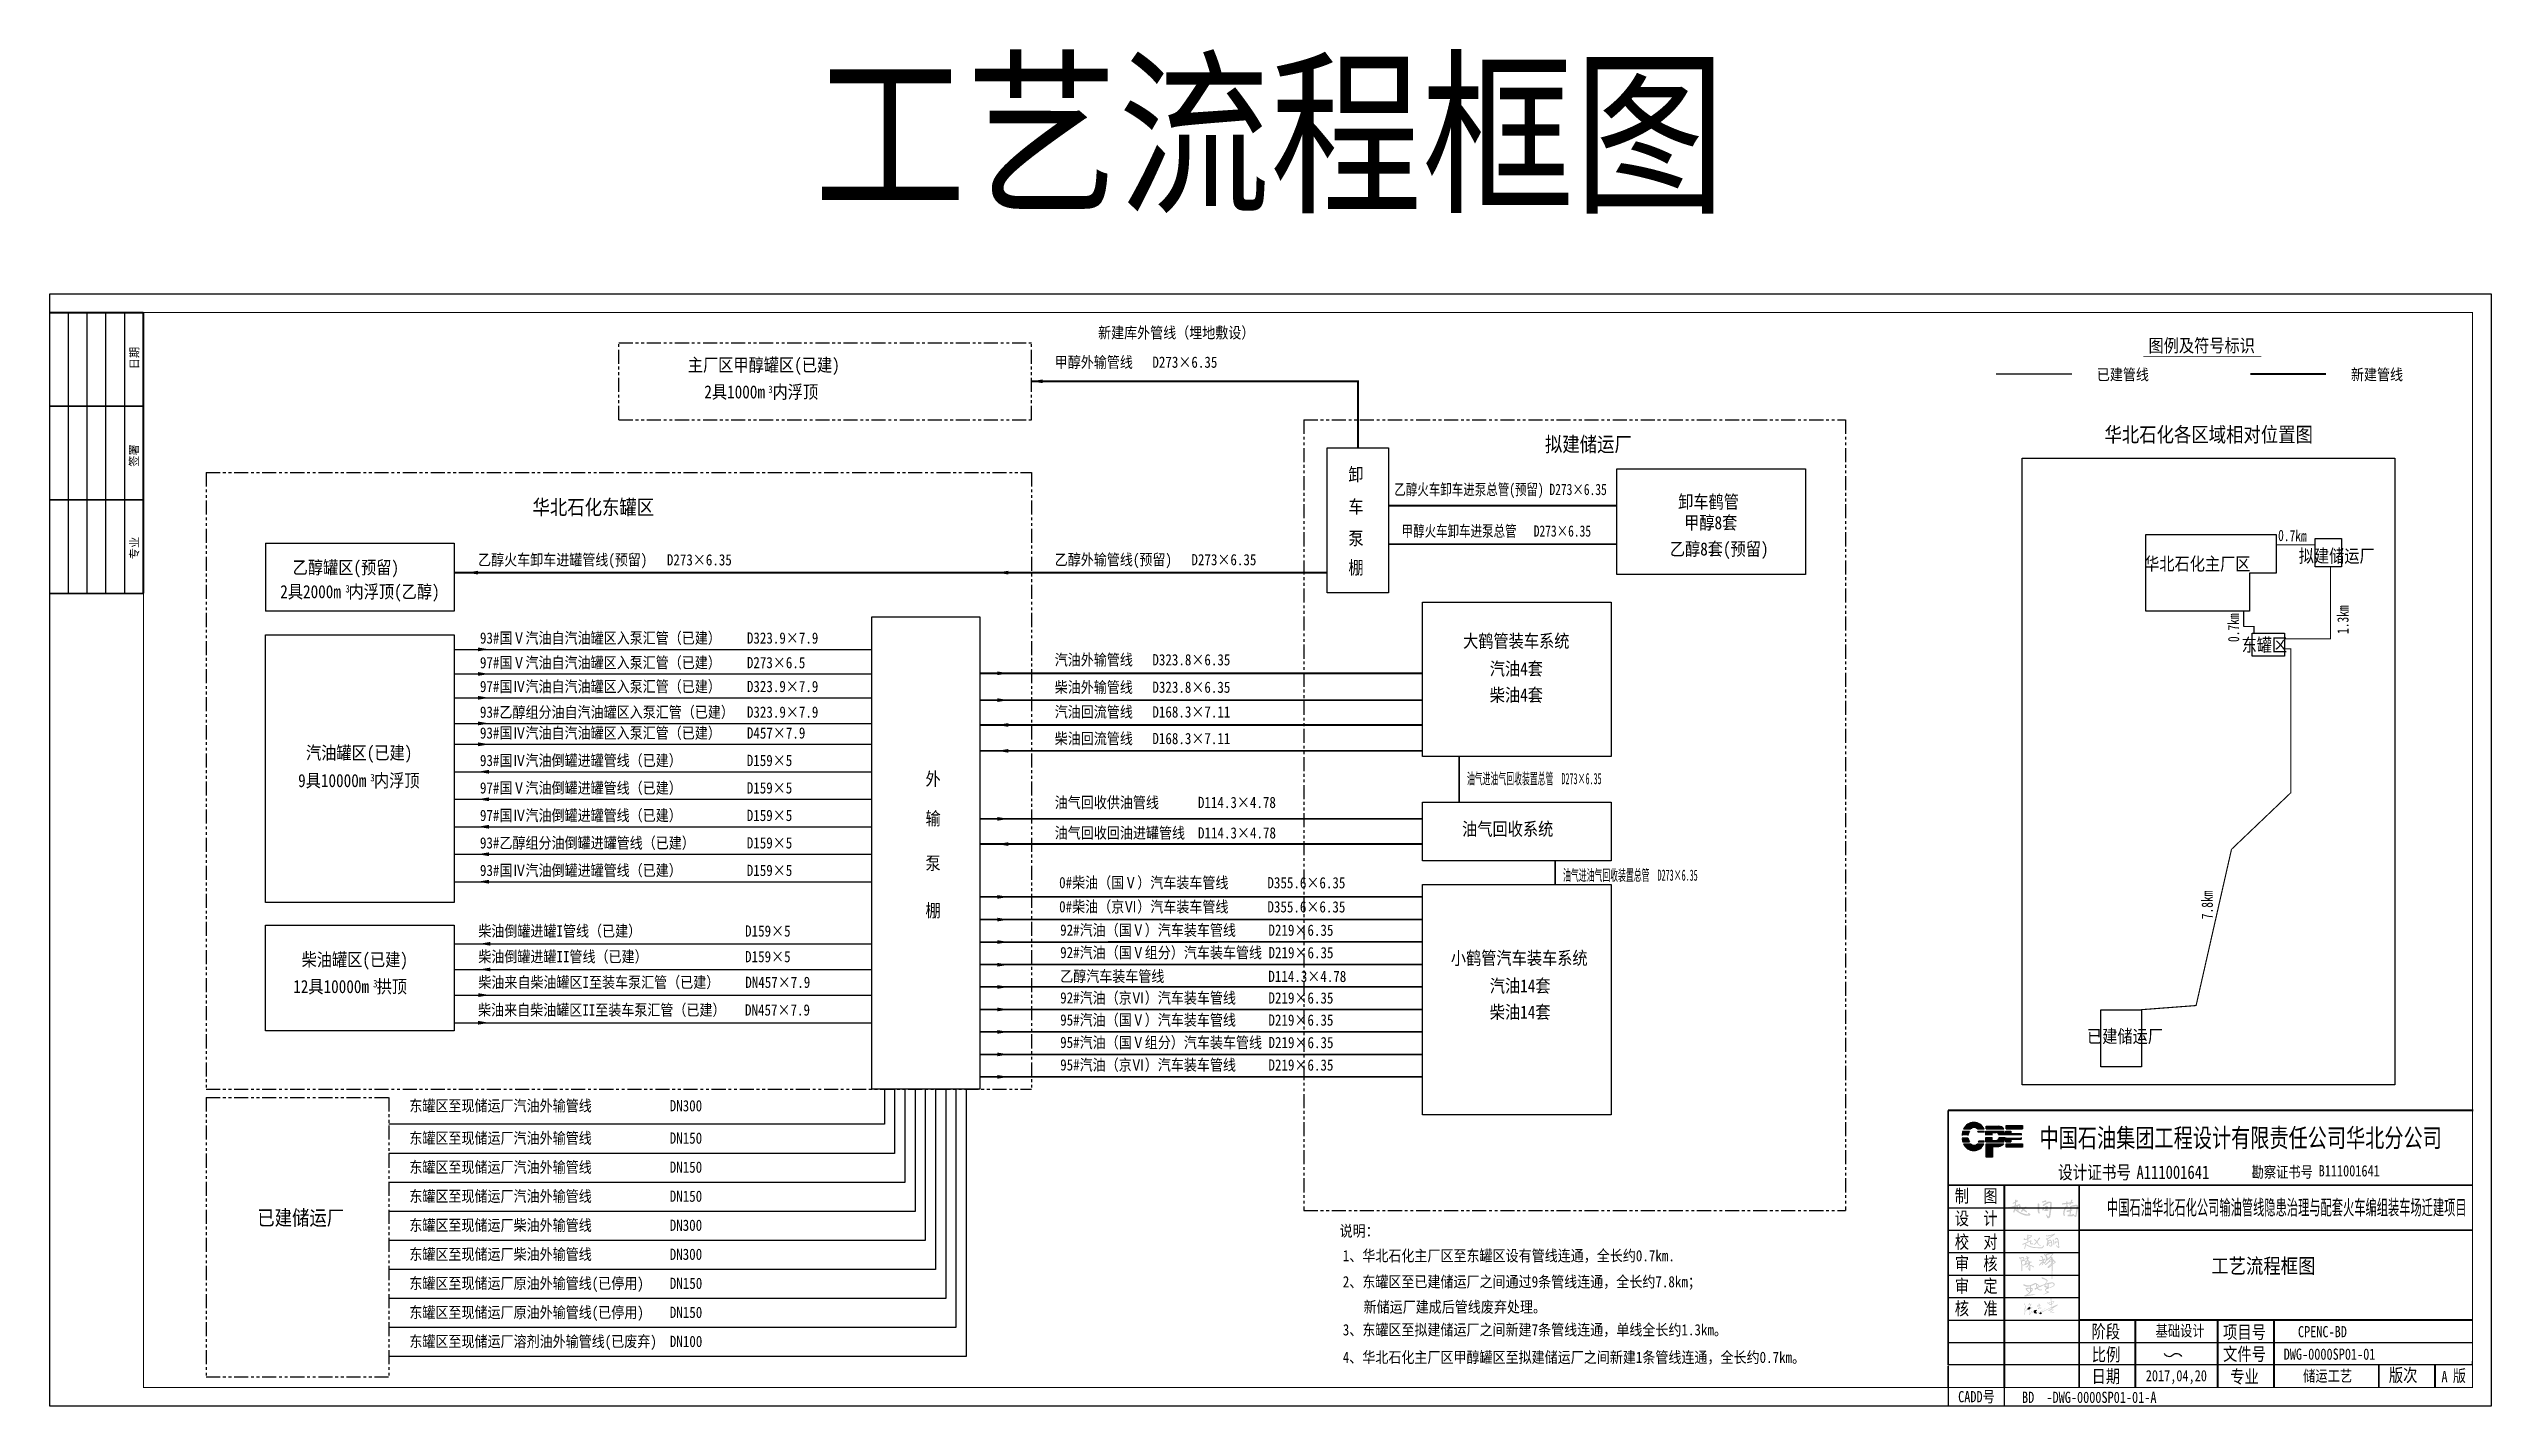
# Model space of a CAD drawing. Header units: millimetres. Extents: x 36820 to 41163, y -3485 to -2358.
# Drawn here: x 36820 to 37472, y -3074 to -2711 of the extents above; entities that cross this region are included whole.
import ezdxf
from ezdxf.enums import TextEntityAlignment as Align

# ---------------------------------------------------------------- set-up
doc = ezdxf.new("R2010")
doc.units = ezdxf.units.MM
doc.header["$LTSCALE"] = 6
doc.linetypes.add('PHANTOM2', pattern=[1.25, 0.625, -0.125, 0.125, -0.125, 0.125, -0.125])
for name, color, linetype in [('a1', 7, 'Continuous'), ('bc', 7, 'Continuous'), ('BDWG', 7, 'Continuous'), ('BZC', 7, 'Continuous'), ('DEVICE', 4, 'Continuous')]:
    doc.layers.add(name, color=color, linetype=linetype)
doc.styles.add('HZTXT', font='', dxfattribs={"width": 0.8})
doc.styles.add('ST', font='')
doc.styles.get("Standard").update_dxf_attribs({"font": ''})
doc.styles.get('HZTXT').set_extended_font_data('NSimSun')
doc.styles.get('ST').set_extended_font_data('SimSun')
doc.styles.get('Standard').set_extended_font_data('NSimSun')
picture_1 = doc.add_image_def('image1.jpg', size_in_pixel=(531, 893))

msp = doc.modelspace()

# ---------------------------------------------------------------- texts
at = {"style": 'ST'}
for s, height, width, p in [('工艺流程框图', 35, 0.85, (37024.56, -2751.59)), ('图例及符号标识', 3.5, 0.85, (37380.852, -2792.37)), ('中国石油集团工程设计有限责任公司华北分公司', 4.99996, 0.75, (37351.749, -3004.677)), ('B111001641', 3, 0.8, (37426.266, -3012.472)), ('阶段', 3.5, 0.8, (37365.614, -3055.644)), ('比例', 3.5, 0.8, (37365.663, -3061.8)), ('CADD号', 3, 0.8, (37330.008, -3072.79))]:
    msp.add_text(s, height=height, dxfattribs=dict(at, width=width)).set_placement(p)
at = {"color": 7, "style": 'ST'}
for s, height, width, p in [('已建管线', 3, 0.85, (37367.045, -2799.864)), ('新建管线', 3, 0.85, (37434.887, -2799.864)), ('A111001641', 3.5714, 0.8, (37377.635, -3013.137))]:
    msp.add_text(s, height=height, dxfattribs=dict(at, width=width)).set_placement(p)
at = {"color": 7, "style": 'ST', "width": 0.8}
msp.add_text('设计证书号', height=3.5714, dxfattribs=at).set_placement((37376.177, -3013.183), align=Align.RIGHT)
at = {"style": 'ST'}
for s, height, width, p in [('勘察证书号', 3, 0.8, (37424.725, -3012.808)), ('中国石油华北石化公司输油管线隐患治理与配套火车编组装车场迁建项目 ', 3.99997, 0.55, (37467.282, -3022.755))]:
    msp.add_text(s, height=height, dxfattribs=dict(at, width=width)).set_placement(p, align=Align.RIGHT)
at = {"style": 'ST', "width": 0.8}
for s, p in [('制  图', (37334.835, -3017.627)), ('设  计', (37334.835, -3023.627)), ('校  对', (37334.835, -3029.898)), ('审  核', (37334.835, -3035.661)), ('核  准', (37334.835, -3047.678)), ('审  定', (37334.835, -3041.678)), ('项目号', (37406.479, -3054.097)), ('文件号', (37406.479, -3059.826)), ('日期', (37369.462, -3065.815)), ('专业', (37406.479, -3065.87))]:
    msp.add_text(s, height=3.5, dxfattribs=at).set_placement(p, align=Align.MIDDLE)
at = {"color": 0, "lineweight": 13, "style": 'ST', "width": 0.85}
msp.add_text('工艺流程框图', height=4, dxfattribs=at).set_placement((37397.602, -3038.38))
at = {"style": 'ST', "width": 0.8}
msp.add_text('版次', height=3.5, dxfattribs=at).set_placement((37448.83, -3067.294), align=Align.CENTER)
at = {"color": 0, "style": 'ST', "width": 0.8}
msp.add_text('版', height=3.2, dxfattribs=at).set_placement((37463.86, -3067.294), align=Align.CENTER)
at = {"layer": 'bc', "color": 0, "style": 'HZTXT', "width": 0.8}
for s, height, p in [('DWG-0000SP01-01', 2.99998, (37429.186, -3059.93)), ('CPENC-BD', 3, (37427.279, -3053.93)), ('储运工艺', 3, (37428.665, -3065.686)), ('A', 3, (37459.878, -3065.929)), ('BD  -DWG-0000SP01-01-A', 2.99998, (37365.017, -3071.457))]:
    msp.add_text(s, height=height, dxfattribs=at).set_placement(p, align=Align.MIDDLE)
at = {"layer": 'BDWG', "color": 0, "style": 'ST', "width": 0.8}
for s, p in [('基础设计', (37382.721, -3055.187)), ('2017,04,20', (37380.112, -3067.187))]:
    msp.add_text(s, height=3, rotation=359.999933, dxfattribs=at).set_placement(p)
at = {"layer": 'BZC', "color": 150, "style": 'HZTXT', "width": 0.85}
msp.add_text('0#柴油（国Ⅴ）汽车装车管线      D355.6×6.35', height=3, rotation=359.965219, dxfattribs=at).set_placement((37089.957, -2935.513))
at = {"layer": 'BZC', "color": 4, "style": 'HZTXT', "width": 0.85}
msp.add_text('0#柴油（京Ⅵ）汽车装车管线      D355.6×6.35', height=3, rotation=359.965219, dxfattribs=at).set_placement((37089.958, -2941.952))
at = {"layer": 'BZC', "color": 6, "style": 'HZTXT', "width": 0.85}
msp.add_text('92#汽油（国Ⅴ）汽车装车管线     D219×6.35', height=3, rotation=359.965219, dxfattribs=at).set_placement((37090.233, -2948.188))
at = {"layer": 'BZC', "color": 30, "style": 'HZTXT', "width": 0.85}
msp.add_text('92#汽油（国Ⅴ组分）汽车装车管线 D219×6.35', height=3, rotation=359.965219, dxfattribs=at).set_placement((37090.234, -2954.188))
at = {"layer": 'BZC', "color": 50, "style": 'HZTXT', "width": 0.85}
msp.add_text('乙醇汽车装车管线                D114.3×4.78', height=3, rotation=359.965219, dxfattribs=at).set_placement((37090.234, -2960.525))
at = {"layer": 'BZC', "color": 1, "style": 'HZTXT', "width": 0.85}
msp.add_text('92#汽油（京Ⅵ）汽车装车管线     D219×6.35', height=3, rotation=359.965219, dxfattribs=at).set_placement((37090.234, -2966.287))
at = {"layer": 'BZC', "color": 192, "style": 'HZTXT', "width": 0.85}
msp.add_text('95#汽油（国Ⅴ）汽车装车管线     D219×6.35', height=3, rotation=359.965219, dxfattribs=at).set_placement((37090.233, -2972.188))
at = {"layer": 'BZC', "color": 11, "style": 'HZTXT', "width": 0.85}
msp.add_text('95#汽油（国Ⅴ组分）汽车装车管线 D219×6.35', height=3, rotation=359.965219, dxfattribs=at).set_placement((37090.233, -2978.188))
at = {"layer": 'BZC', "color": 51, "style": 'HZTXT', "width": 0.85}
msp.add_text('95#汽油（京Ⅵ）汽车装车管线     D219×6.35', height=3, rotation=359.965219, dxfattribs=at).set_placement((37090.234, -2984.188))
at = {"layer": 'DEVICE', "color": 7, "style": 'ST', "width": 0.85}
for s, height, p in [('新建库外管线（埋地敷设）', 3, (37100.356, -2788.681)), ('主厂区甲醇罐区(已建)', 3.5, (36990.811, -2797.555)), ('2具1000m 内浮顶', 3.5, (36995.213, -2804.744)), ('3', 2, (37012.304, -2803.314)), ('拟建储运厂', 4, (37219.686, -2818.965)), ('华北石化各区域相对位置图', 4, (37369.092, -2816.387)), ('卸', 3.5, (37167.201, -2826.793)), ('卸车鹤管', 3.5, (37255.252, -2834.095)), ('华北石化东罐区', 4, (36949.348, -2835.783)), ('车', 3.5, (37167.201, -2835.396)), ('甲醇8套', 3.5, (37256.84, -2839.669)), ('泵', 3.5, (37167.201, -2843.861)), ('乙醇8套(预留)', 3.5, (37253.025, -2846.679)), ('乙醇罐区(预留)', 3.5, (36885.303, -2851.633)), ('乙醇火车卸车进罐管线(预留)   D273×6.35', 3, (36934.803, -2849.33)), ('棚', 3.5, (37167.201, -2851.653)), ('2具2000m 内浮顶(乙醇)  ', 3.5, (36881.983, -2858.086)), ('3', 2, (36899.387, -2856.553)), ('大鹤管装车系统', 3.5, (37197.821, -2871.255)), ('汽油4套', 3.5, (37204.943, -2878.67)), ('柴油4套', 3.5, (37204.943, -2885.679)), ('汽油罐区(已建)', 3.5, (36888.854, -2901.108)), ('9具10000m 内浮顶 ', 3.5, (36886.758, -2908.523)), ('3', 2, (36906.031, -2906.989)), ('外', 3.5, (37054.269, -2908.092)), ('输', 3.5, (37054.269, -2918.658)), ('油气回收系统', 3.5, (37197.559, -2921.454)), ('泵', 3.5, (37054.269, -2930.596)), ('棚', 3.5, (37054.269, -2943.221)), ('柴油罐区(已建)', 3.5, (36887.689, -2956.339)), ('小鹤管汽车装车系统', 3.5, (37194.548, -2955.932)), ('12具10000m 拱顶 ', 3.5, (36885.443, -2963.527)), ('3', 2, (36906.784, -2961.993)), ('汽油14套', 3.5, (37204.943, -2963.347)), ('柴油14套', 3.5, (37204.943, -2970.356)), ('已建储运厂', 4, (36875.857, -3025.526)), ('说明：', 3, (37164.858, -3028.529)), ('1、华北石化主厂区至东罐区设有管线连通，全长约0.7km.', 3, (37165.699, -3035.144)), ('2、东罐区至已建储运厂之间通过9条管线连通，全长约7.8km；', 3, (37165.699, -3042.099)), ('新储运厂建成后管线废弃处理。', 3, (37171.261, -3048.836)), ('3、东罐区至拟建储运厂之间新建7条管线连通，单线全长约1.3km。', 3, (37165.699, -3054.926)), ('4、华北石化主厂区甲醇罐区至拟建储运厂之间新建1条管线连通，全长约0.7km。', 3, (37165.699, -3062.279))]:
    msp.add_text(s, height=height, dxfattribs=at).set_placement(p)
at = {"layer": 'DEVICE', "color": 240, "style": 'ST'}
for s, height, width, p in [('甲醇外输管线   D273×6.35', 3, 0.85, (37088.785, -2796.55)), ('乙醇火车卸车进泵总管(预留) D273×6.35', 3, 0.75, (37179.459, -2830.541)), ('甲醇火车卸车进泵总管   D273×6.35', 3, 0.75, (37181.403, -2841.643)), ('乙醇外输管线(预留)   D273×6.35', 3, 0.85, (37088.785, -2849.289)), ('已建储运厂', 3.5, 0.85, (37364.417, -2976.811))]:
    msp.add_text(s, height=height, dxfattribs=dict(at, width=width)).set_placement(p)
at = {"layer": 'DEVICE', "color": 240, "style": 'ST', "width": 0.75}
for s, rotation, p in [('0.7km', 358.504726, (37415.407, -2842.785)), ('0.7km', 90, (37405.046, -2869.79)), ('1.3km', 90, (37434.253, -2867.637)), ('7.8km', 90, (37398.014, -2943.802))]:
    msp.add_text(s, height=3, rotation=rotation, dxfattribs=at).set_placement(p)
at = {"layer": 'DEVICE', "color": 3, "style": 'ST', "width": 0.85}
for s, height, p in [('华北石化主厂区', 3.5, (37379.668, -2850.658)), ('拟建储运厂', 3.5, (37420.947, -2848.545)), ('东罐区', 3.5, (37405.702, -2872.319)), ('东罐区至现储运厂溶剂油外输管线(已废弃)  DN100', 3, (36916.461, -3058.03))]:
    msp.add_text(s, height=height, dxfattribs=at).set_placement(p)
at = {"layer": 'DEVICE', "color": 6, "style": 'ST', "width": 0.85}
for s, p in [('93#国Ⅴ汽油自汽油罐区入泵汇管（已建）    D323.9×7.9  ', (36935.304, -2870.214)), ('97#国Ⅴ汽油自汽油罐区入泵汇管（已建）    D273×6.5', (36935.304, -2876.78)), ('汽油外输管线   D323.8×6.35', (37088.785, -2876.017)), ('97#国Ⅳ汽油自汽油罐区入泵汇管（已建）    D323.9×7.9', (36935.304, -2883.152)), ('93#乙醇组分油自汽油罐区入泵汇管（已建）  D323.9×7.9', (36935.304, -2889.994)), ('汽油回流管线   D168.3×7.11', (37088.785, -2889.945)), ('93#国Ⅳ汽油自汽油罐区入泵汇管（已建）    D457×7.9', (36935.304, -2895.563)), ('93#国Ⅳ汽油倒罐进罐管线（已建）          D159×5 ', (36935.304, -2902.901)), ('97#国Ⅴ汽油倒罐进罐管线（已建）          D159×5 ', (36935.304, -2910.239)), ('97#国Ⅳ汽油倒罐进罐管线（已建）          D159×5 ', (36935.304, -2917.577)), ('93#乙醇组分油倒罐进罐管线（已建）        D159×5 ', (36935.304, -2924.916)), ('93#国Ⅳ汽油倒罐进罐管线（已建）          D159×5 ', (36935.304, -2932.254)), ('东罐区至现储运厂汽油外输管线            DN300', (36916.461, -2995.098)), ('东罐区至现储运厂汽油外输管线            DN150', (36916.461, -3003.742)), ('东罐区至现储运厂汽油外输管线            DN150', (36916.461, -3011.497)), ('东罐区至现储运厂汽油外输管线            DN150', (36916.461, -3019.253))]:
    msp.add_text(s, height=3, dxfattribs=at).set_placement(p)
at = {"layer": 'DEVICE', "color": 5, "style": 'ST', "width": 0.85}
for s, p in [('柴油外输管线   D323.8×6.35', (37088.785, -2883.347)), ('柴油回流管线   D168.3×7.11', (37088.785, -2897.049)), ('柴油倒罐进罐I管线（已建）                D159×5 ', (36934.877, -2948.445)), ('柴油倒罐进罐II管线（已建）               D159×5 ', (36934.877, -2955.293)), ('柴油来自柴油罐区I至装车泵汇管（已建）    DN457×7.9', (36934.877, -2962.141)), ('柴油来自柴油罐区II至装车泵汇管（已建）   DN457×7.9', (36934.803, -2969.527)), ('东罐区至现储运厂柴油外输管线            DN300', (36916.461, -3027.008)), ('东罐区至现储运厂柴油外输管线            DN300', (36916.461, -3034.764))]:
    msp.add_text(s, height=3, dxfattribs=at).set_placement(p)
at = {"layer": 'DEVICE', "color": 30, "style": 'ST'}
for s, width, p in [('油气进油气回收装置总管  D273×6.35', 0.5, (37198.847, -2907.758)), ('油气回收供油管线      D114.3×4.78', 0.85, (37088.785, -2914.117)), ('油气回收回油进罐管线  D114.3×4.78', 0.85, (37088.785, -2922.245)), ('油气进油气回收装置总管  D273×6.35', 0.5, (37224.51, -2933.531)), ('东罐区至现储运厂原油外输管线(已停用)    DN150', 0.85, (36916.461, -3042.519)), ('东罐区至现储运厂原油外输管线(已停用)    DN150', 0.85, (36916.461, -3050.275))]:
    msp.add_text(s, height=3, dxfattribs=dict(at, width=width)).set_placement(p)

# ---------------------------------------------------------------- blocks, each defined once
blk = doc.blocks.new('hqz')
for p, q in [((-20, -75), (-20, 0)), ((-15, -75), (-15, 0)), ((-10, -75), (-10, 0)), ((-5, -75), (-5, 0))]:
    blk.add_line(p, q)
at = {"const_width": 0.5}
for points in [[(0, 0), (-25, 0)], [(0, -75), (0, 0)], [(0, -25), (-25, -25)], [(0, -50), (-25, -50)], [(-25, -75), (0, -75)]]:
    blk.add_lwpolyline(points, dxfattribs=at)
for s, p in [('日期', (-1.31, -15.13)), ('签署', (-1.4, -41.16)), ('专业', (-1.32, -65.85))]:
    blk.add_text(s, height=2.2, rotation=90).set_placement(p)

# ---------------------------------------------------------------- hatches: boundary and pattern name
for points in [[(37335.28, -3000.42, -0.0549609), (37335.391, -3000.679), (37337.034, -3000.679, 0.0224894), (37336.957, -3000.42)], [(37335.503, -3002.967, -0.059964), (37335.36, -3003.263), (37336.915, -3003.263, 0.0258545), (37336.994, -3002.967)]]:
    msp.add_hatch(color=7).paths.add_polyline_path(points)
h = msp.add_hatch(color=256)
h.dxf.hatch_style = 1
h.paths.add_polyline_path([(37345.464, -3019.874), (37345.457, -3019.519), (37345.47, -3019.419), (37345.923, -3019.165), (37345.986, -3019.058), (37345.986, -3018.941), (37345.903, -3018.882), (37345.796, -3018.873), (37345.543, -3019.005), (37345.601, -3018.825), (37345.563, -3018.723), (37345.431, -3018.661), (37345.255, -3018.732), (37345.2, -3018.849), (37345.2, -3019.24), (37344.952, -3019.363), (37344.604, -3019.537), (37344.592, -3019.625), (37344.616, -3019.732), (37344.683, -3019.77), (37344.763, -3019.803), (37344.794, -3019.776), (37344.794, -3019.742), (37345.187, -3019.567), (37345.144, -3020.068), (37345.052, -3020.225), (37344.965, -3020.372), (37344.223, -3020.556), (37343.893, -3020.638), (37343.423, -3020.687), (37343.32, -3020.822), (37343.32, -3020.926), (37343.404, -3021.01), (37343.501, -3021.078), (37343.67, -3021.078), (37345.157, -3020.691), (37345.157, -3020.753), (37345.061, -3021.009), (37344.791, -3021.727), (37344.766, -3021.869), (37344.8, -3022.113), (37344.865, -3022.197), (37344.918, -3022.197), (37344.982, -3022.155), (37345.245, -3021.47), (37345.316, -3021.526), (37345.881, -3022.007), (37346.64, -3022.441), (37347.436, -3022.775), (37348.134, -3022.957), (37348.643, -3022.992), (37349.057, -3022.934), (37349.24, -3022.823), (37349.28, -3022.667), (37349.222, -3022.48), (37349.053, -3022.329), (37348.87, -3022.272), (37348.696, -3022.272), (37348.696, -3022.407), (37348.802, -3022.564), (37348.802, -3022.643), (37348.566, -3022.643), (37347.517, -3022.401), (37346.798, -3022.132), (37346.164, -3021.767), (37346.074, -3021.715), (37346.555, -3020.922), (37346.657, -3020.681), (37346.679, -3020.379), (37346.66, -3020.24), (37346.542, -3020.18), (37346.378, -3020.18), (37346.298, -3020.27), (37346.295, -3020.473), (37346.242, -3020.952), (37346.145, -3021.262), (37345.978, -3021.623), (37345.867, -3021.572), (37345.948, -3021.291), (37345.981, -3021.024), (37346.01, -3020.724), (37346.01, -3020.353), (37346.544, -3020.088), (37346.602, -3020.011), (37346.56, -3019.918), (37346.479, -3019.88), (37346.367, -3019.88), (37346.2, -3019.911), (37345.424, -3020.212), (37345.319, -3020.26), (37345.436, -3020.078)])
h.paths.add_polyline_path([(37345.675, -3020.505), (37345.675, -3021.015), (37345.639, -3021.422), (37345.46, -3021.303), (37345.384, -3021.291), (37345.273, -3021.304), (37345.467, -3020.792), (37345.436, -3020.688), (37345.35, -3020.631), (37345.407, -3020.598)], flags=16)
h.paths.add_polyline_path([(37348.002, -3020.939), (37348.082, -3020.922), (37348.163, -3020.906), (37348.239, -3020.816), (37348.239, -3020.701), (37348.19, -3020.598), (37348.035, -3020.58), (37347.908, -3020.629), (37347.732, -3020.733), (37347.388, -3021.165), (37347.283, -3021.053), (37347.196, -3020.987), (37347.126, -3020.915), (37347.049, -3020.938), (37346.988, -3021.059), (37347.033, -3021.208), (37347.127, -3021.333), (37346.862, -3021.561), (37346.784, -3021.738), (37346.784, -3021.871), (37346.886, -3021.953), (37346.963, -3021.953), (37347.042, -3021.918), (37347.132, -3021.826), (37347.396, -3021.538), (37348.108, -3022.033), (37348.254, -3022.105), (37348.389, -3022.037), (37348.397, -3021.854), (37348.255, -3021.672), (37347.644, -3021.313)], flags=17)
h.paths.add_polyline_path([(37351.674, -3019.888), (37351.611, -3019.738), (37351.506, -3019.677), (37351.379, -3019.714), (37351.251, -3019.77), (37351.199, -3019.898), (37351.247, -3021.808), (37351.405, -3022.221), (37351.556, -3022.381), (37351.706, -3022.381), (37351.813, -3022.25), (37351.816, -3022.174), (37351.754, -3022.075), (37351.653, -3021.761)])
h.paths.add_polyline_path([(37353.555, -3019.058), (37353.486, -3018.904), (37353.347, -3018.826), (37353.142, -3018.823), (37353.087, -3018.987), (37352.555, -3019.142), (37352.419, -3019.259), (37352.415, -3019.407), (37352.544, -3019.489), (37352.756, -3019.448), (37353.006, -3019.338), (37353.331, -3019.282), (37353.482, -3019.282), (37353.555, -3019.182)])
h.paths.add_polyline_path([(37353.943, -3019.717), (37354.282, -3019.584), (37354.555, -3019.625), (37354.606, -3019.738), (37354.461, -3021.419), (37354.205, -3023.147), (37354.11, -3023.185), (37353.994, -3023.094), (37353.615, -3022.688), (37353.431, -3022.688), (37353.837, -3023.578), (37353.968, -3023.663), (37354.106, -3023.663), (37354.437, -3023.507), (37354.629, -3023.092), (37354.931, -3020.951), (37355.016, -3019.731), (37354.949, -3019.407), (37354.737, -3019.264), (37354.442, -3019.189), (37354.035, -3019.189), (37353.531, -3019.457), (37352.699, -3019.989), (37352.606, -3020.132), (37352.583, -3020.261), (37352.665, -3020.374), (37352.811, -3020.374), (37352.976, -3020.323), (37353.204, -3020.127)])
h.paths.add_polyline_path([(37352.896, -3021.11), (37352.896, -3020.72), (37352.801, -3020.674), (37352.651, -3020.695), (37352.555, -3020.787), (37352.505, -3021.203), (37352.489, -3021.449), (37352.541, -3021.582), (37352.664, -3021.585), (37352.803, -3021.562), (37352.895, -3021.385), (37352.905, -3021.272), (37352.911, -3021.206), (37352.977, -3021.125), (37352.963, -3021.123)])
h.paths.add_polyline_path([(37353.986, -3020.601), (37353.917, -3020.447), (37353.747, -3020.326), (37353.56, -3020.326), (37353.384, -3020.441), (37353.233, -3020.559), (37353.067, -3020.866), (37353.018, -3020.955), (37353.01, -3021.062), (37352.977, -3021.125), (37353.146, -3021.158), (37353.53, -3020.726), (37353.65, -3020.701), (37353.667, -3020.778), (37353.637, -3020.837), (37353.323, -3021.233), (37353.103, -3021.392), (37353.037, -3021.497), (37353.037, -3021.645), (37353.142, -3021.717), (37353.345, -3021.717), (37353.774, -3021.717), (37354.049, -3021.629), (37354.137, -3021.491), (37354.137, -3021.326), (37354.066, -3021.255), (37353.945, -3021.255), (37353.631, -3021.31), (37353.873, -3021.079), (37353.986, -3020.972)], flags=17)
h.paths.add_polyline_path([(37360.714, -3019.665), (37360.759, -3019.552), (37360.759, -3019.408), (37360.664, -3019.316), (37360.591, -3019.349), (37360.33, -3019.349), (37360.401, -3019.154), (37360.503, -3018.995), (37360.539, -3018.838), (37360.463, -3018.706), (37360.208, -3018.706), (37360.126, -3018.859), (37360.099, -3019.175), (37359.993, -3019.409), (37359.188, -3019.501), (37359.188, -3019.236), (37359.096, -3019.124), (37359.014, -3019.124), (37358.92, -3019.184), (37358.85, -3019.543), (37358.204, -3019.605), (37357.762, -3019.677), (37357.76, -3019.861), (37357.845, -3019.994), (37357.954, -3019.994), (37358.027, -3019.953), (37358.862, -3019.86), (37358.869, -3019.916), (37358.869, -3020.341), (37358.971, -3020.51), (37359.129, -3020.616), (37359.259, -3020.616), (37359.365, -3020.549), (37359.396, -3020.412), (37359.337, -3020.329), (37359.215, -3020.254), (37359.165, -3020.17), (37359.159, -3019.838), (37359.893, -3019.744), (37359.724, -3020.064), (37359.777, -3020.18), (37359.837, -3020.184), (37359.913, -3020.089), (37360.047, -3019.921), (37360.223, -3019.7), (37360.618, -3019.7)])
h.paths.add_polyline_path([(37358.851, -3020.918), (37358.99, -3020.683), (37358.953, -3020.531), (37358.847, -3020.502), (37358.733, -3020.502), (37358.529, -3020.729), (37358.304, -3021.209), (37358.131, -3021.751), (37358.043, -3022.403), (37358.075, -3022.744), (37358.248, -3022.961), (37358.374, -3023.006), (37358.471, -3023.006), (37358.548, -3022.937), (37358.583, -3022.805), (37358.583, -3022.689), (37358.531, -3022.612), (37358.451, -3022.68), (37358.388, -3022.649), (37358.369, -3022.561), (37358.48, -3021.864), (37358.639, -3021.335)])
h.paths.add_polyline_path([(37360.488, -3021.535), (37360.535, -3021.397), (37360.503, -3021.266), (37360.412, -3021.227), (37360.167, -3021.318), (37360.199, -3021.1), (37360.266, -3021.01), (37360.232, -3020.939), (37360.128, -3020.874), (37359.905, -3020.904), (37359.861, -3021.122), (37359.861, -3021.388), (37359.374, -3021.524), (37359.091, -3021.524), (37359.005, -3021.619), (37358.951, -3021.799), (37359.001, -3021.916), (37359.158, -3022.01), (37359.267, -3022.01), (37359.424, -3021.952), (37359.805, -3021.812), (37359.754, -3022.299), (37359.765, -3022.568), (37359.823, -3022.691), (37359.72, -3022.691), (37359.524, -3022.666), (37359.295, -3022.666), (37359.222, -3022.83), (37359.222, -3023.041), (37359.386, -3023.178), (37359.825, -3023.178), (37360.314, -3023.163), (37360.725, -3023.042), (37360.846, -3022.988), (37360.882, -3022.803), (37360.925, -3022.71), (37360.926, -3022.805), (37360.929, -3023.051), (37361.257, -3023.309), (37361.441, -3023.309), (37361.606, -3023.139), (37362.022, -3020.659), (37362.033, -3020.369), (37361.842, -3020.079), (37361.431, -3020.046), (37360.819, -3020.14), (37360.174, -3020.296), (37359.935, -3020.431), (37359.873, -3020.577), (37359.969, -3020.68), (37360.12, -3020.729), (37360.27, -3020.687), (37360.434, -3020.597), (37361.573, -3020.459), (37361.672, -3020.48), (37361.687, -3020.573), (37361.331, -3022.868), (37361.25, -3022.899), (37361.035, -3022.87), (37360.94, -3022.682), (37360.971, -3022.604), (37360.933, -3022.503), (37360.78, -3022.503), (37360.642, -3022.514), (37360.515, -3022.647), (37360.255, -3022.679), (37359.907, -3022.689), (37359.936, -3022.643), (37359.997, -3022.57), (37360.096, -3022.365), (37360.126, -3021.702), (37360.211, -3021.674), (37360.353, -3021.63)])
h = msp.add_hatch(color=256)
h.dxf.hatch_style = 1
h.paths.add_polyline_path([(37348.656, -3027.976), (37348.557, -3027.988), (37348.475, -3028.276), (37348.502, -3028.666), (37348.512, -3028.991), (37348.323, -3029.103), (37348.103, -3029.18), (37347.957, -3029.22), (37347.856, -3029.247), (37347.793, -3029.213), (37347.775, -3029.081), (37347.775, -3029.037), (37347.799, -3029.01), (37347.901, -3028.963), (37347.94, -3028.944), (37347.954, -3028.924), (37347.897, -3028.906), (37347.816, -3028.905), (37347.76, -3028.912), (37347.579, -3028.999), (37347.513, -3029.274), (37347.558, -3029.407), (37347.707, -3029.472), (37347.948, -3029.47), (37348.306, -3029.375), (37348.519, -3029.282), (37348.527, -3029.783), (37348.554, -3029.846), (37348.621, -3029.857), (37348.655, -3029.857), (37348.742, -3029.821), (37348.758, -3029.769), (37348.748, -3029.662), (37348.748, -3029.142), (37349.169, -3028.917), (37349.519, -3028.683), (37349.73, -3028.453), (37349.771, -3028.223), (37349.715, -3028.167), (37349.291, -3028.167), (37349.064, -3028.223), (37348.992, -3028.223), (37348.86, -3028.183), (37348.771, -3028.111), (37348.729, -3028.012)])
h.paths.add_polyline_path([(37348.854, -3028.278), (37348.885, -3028.298), (37348.948, -3028.339), (37349.224, -3028.375), (37349.451, -3028.377), (37349.451, -3028.412), (37349.303, -3028.566), (37348.737, -3028.917), (37348.737, -3028.883), (37348.737, -3028.411), (37348.764, -3028.311), (37348.811, -3028.278)], flags=16)
h.paths.add_polyline_path([(37349.387, -3029.508), (37349.297, -3029.544), (37349.239, -3029.628), (37349.166, -3029.65), (37349.102, -3029.676), (37349.03, -3029.699), (37348.701, -3029.87), (37348.081, -3030.149), (37347.207, -3030.502), (37347.178, -3030.577), (37347.261, -3030.754), (37347.323, -3030.754), (37347.382, -3030.701), (37347.618, -3030.587), (37347.941, -3030.433), (37347.916, -3030.721), (37347.895, -3030.801), (37347.713, -3031.601), (37347.667, -3031.643), (37347.632, -3031.73), (37347.658, -3031.83), (37347.743, -3031.83), (37347.833, -3031.79), (37347.928, -3031.599), (37348.113, -3030.797), (37348.747, -3031.143), (37349.231, -3031.35), (37349.808, -3031.499), (37350.495, -3031.608), (37351.262, -3031.634), (37351.694, -3031.659), (37352.305, -3031.673), (37352.415, -3031.657), (37352.591, -3031.572), (37352.838, -3031.277), (37352.923, -3031.097), (37352.941, -3030.912), (37352.888, -3030.857), (37352.837, -3030.869), (37352.541, -3031.248), (37352.302, -3031.434), (37352.217, -3031.448), (37351.505, -3031.406), (37350.459, -3031.36), (37349.787, -3031.265), (37349.299, -3031.1), (37348.77, -3030.895), (37348.28, -3030.633), (37348.158, -3030.615), (37348.191, -3030.319), (37348.722, -3030.095), (37349.267, -3029.82), (37349.314, -3029.837), (37349.196, -3030.168), (37349.169, -3030.316), (37349.239, -3030.464), (37349.322, -3030.582), (37349.414, -3030.582), (37349.834, -3030.582), (37349.879, -3030.604), (37349.934, -3030.604), (37350.004, -3030.559), (37350.023, -3030.47), (37350.023, -3030.345), (37349.937, -3030.309), (37349.844, -3030.309), (37349.723, -3030.373), (37349.58, -3030.373), (37349.447, -3030.373), (37349.419, -3030.296), (37349.451, -3030.18), (37349.555, -3029.802), (37349.583, -3029.609), (37349.487, -3029.508)])
h.paths.add_polyline_path([(37351.664, -3028.809), (37351.569, -3028.871), (37351.036, -3029.734), (37350.775, -3029.482), (37350.644, -3029.352), (37350.415, -3029.295), (37350.333, -3029.295), (37350.288, -3029.342), (37350.284, -3029.449), (37350.348, -3029.546), (37350.383, -3029.558), (37350.419, -3029.534), (37350.483, -3029.538), (37350.897, -3029.905), (37350.285, -3030.614), (37350.184, -3030.669), (37350.157, -3030.724), (37350.249, -3030.769), (37350.472, -3030.722), (37350.879, -3030.303), (37351.023, -3030.094), (37351.171, -3030.412), (37351.457, -3030.73), (37351.763, -3030.913), (37351.818, -3030.938), (37352.042, -3030.938), (37352.065, -3030.899), (37352.008, -3030.828), (37351.889, -3030.805), (37351.652, -3030.665), (37351.481, -3030.472), (37351.274, -3030.151), (37351.173, -3029.936), (37351.457, -3029.569), (37351.628, -3029.318), (37351.786, -3029.246), (37351.885, -3029.098), (37351.885, -3028.921), (37351.783, -3028.809)])
h.paths.add_polyline_path([(37355.66, -3027.737), (37355.576, -3027.824), (37355.114, -3027.992), (37354.241, -3028.211), (37353.899, -3028.265), (37353.746, -3028.265), (37353.655, -3028.197), (37353.587, -3028.197), (37353.502, -3028.237), (37353.511, -3028.346), (37353.607, -3028.456), (37353.767, -3028.489), (37354.082, -3028.465), (37354.405, -3028.42), (37354.825, -3028.297), (37355.106, -3028.215), (37355.089, -3028.252), (37354.708, -3028.507), (37353.962, -3028.961), (37353.781, -3029.071), (37353.698, -3029.024), (37353.604, -3029.024), (37353.509, -3029.083), (37353.45, -3029.197), (37353.509, -3029.303), (37353.576, -3029.35), (37353.764, -3029.338), (37353.857, -3029.65), (37353.857, -3029.852), (37353.804, -3030.025), (37353.716, -3030.311), (37353.66, -3030.557), (37353.66, -3030.953), (37353.691, -3031.078), (37353.794, -3031.078), (37353.916, -3031.028), (37353.97, -3030.931), (37353.982, -3030.829), (37354.007, -3030.604), (37354.044, -3030.551), (37354.115, -3030.7), (37354.225, -3030.832), (37354.4, -3031.041), (37354.64, -3031.212), (37354.719, -3031.239), (37354.846, -3031.187), (37355.042, -3031.107), (37355.118, -3030.955), (37355.118, -3030.394), (37355.076, -3029.9), (37354.841, -3029.526), (37354.653, -3029.382), (37354.455, -3029.382), (37354.219, -3029.481), (37354.06, -3029.646), (37354.06, -3029.477), (37354.011, -3029.369), (37353.923, -3029.223), (37353.957, -3029.203), (37354.497, -3028.893), (37354.997, -3028.552), (37355.68, -3028.087), (37355.89, -3027.864), (37355.895, -3027.788), (37355.768, -3027.737)])
h.paths.add_polyline_path([(37354.571, -3029.608), (37354.665, -3029.702), (37354.767, -3029.856), (37354.812, -3030.008), (37354.812, -3030.08), (37354.496, -3030.08), (37354.36, -3030.096), (37354.241, -3030.131), (37354.119, -3030.168), (37354.123, -3029.961), (37354.17, -3029.863), (37354.33, -3029.659), (37354.499, -3029.608)], flags=16)
h.paths.add_polyline_path([(37354.868, -3030.222), (37354.894, -3030.614), (37354.864, -3030.956), (37354.832, -3030.979), (37354.713, -3030.979), (37354.614, -3030.963), (37354.314, -3030.694), (37354.188, -3030.55), (37354.165, -3030.461), (37354.26, -3030.437), (37354.341, -3030.345), (37354.473, -3030.307), (37354.663, -3030.279)], flags=16)
h.paths.add_polyline_path([(37355.367, -3029.345), (37355.3, -3029.365), (37355.256, -3029.497), (37355.38, -3029.838), (37355.446, -3030.021), (37355.473, -3030.416), (37355.449, -3030.626), (37355.489, -3030.689), (37355.537, -3030.716), (37355.624, -3030.716), (37355.685, -3030.668), (37355.707, -3030.604), (37355.685, -3030.047), (37355.648, -3029.794), (37355.55, -3029.481), (37355.457, -3029.38)], flags=17)
h.paths.add_polyline_path([(37356.298, -3028.864), (37356.178, -3028.889), (37355.966, -3029.031), (37355.869, -3029.257), (37355.801, -3029.352), (37355.819, -3029.393), (37355.874, -3029.411), (37355.99, -3029.341), (37356.077, -3029.289), (37356.107, -3029.221), (37356.163, -3029.171), (37356.279, -3029.142), (37356.39, -3029.169), (37356.473, -3029.262), (37356.558, -3029.547), (37356.614, -3029.922), (37356.487, -3029.871), (37356.292, -3029.848), (37356.152, -3029.831), (37356.036, -3029.86), (37355.911, -3029.931), (37355.826, -3030.039), (37355.863, -3030.155), (37355.971, -3030.357), (37356.03, -3030.402), (37356.084, -3030.402), (37356.114, -3030.377), (37356.115, -3030.328), (37356.074, -3030.224), (37356.095, -3030.192), (37356.335, -3030.095), (37356.635, -3030.095), (37356.739, -3030.973), (37356.757, -3031.298), (37356.496, -3031.096), (37356.306, -3030.892), (37356.2, -3030.75), (37356.156, -3030.75), (37356.141, -3030.78), (37356.168, -3030.932), (37356.276, -3031.177), (37356.514, -3031.421), (37356.775, -3031.609), (37356.875, -3031.609), (37356.983, -3031.538), (37357.009, -3031.444), (37356.971, -3030.803), (37356.875, -3029.773), (37356.775, -3029.315), (37356.627, -3029.028), (37356.488, -3028.923)])
h = msp.add_hatch(color=256)
h.dxf.hatch_style = 1
h.paths.add_polyline_path([(37348.61, -3035.775), (37348.707, -3035.722), (37348.707, -3035.847), (37348.642, -3036.014), (37348.545, -3036.266), (37348.378, -3036.469), (37348.094, -3036.591), (37347.972, -3036.591), (37347.972, -3036.664), (37348.054, -3036.741), (37348.253, -3036.741), (37348.435, -3036.741), (37348.553, -3036.643), (37348.707, -3036.449), (37348.862, -3036.189), (37348.923, -3035.945), (37348.899, -3035.763), (37348.853, -3035.676), (37348.832, -3035.638), (37348.876, -3035.614), (37348.938, -3035.581), (37348.959, -3035.726), (37348.986, -3036.102), (37349.014, -3036.557), (37349.052, -3037.036), (37349.051, -3037.268), (37349.04, -3037.285), (37349.021, -3037.272), (37348.965, -3037.192), (37348.88, -3037.071), (37348.775, -3036.923), (37348.726, -3036.787), (37348.678, -3036.741), (37348.661, -3036.752), (37348.642, -3036.84), (37348.666, -3037.011), (37348.727, -3037.169), (37348.851, -3037.377), (37348.948, -3037.542), (37349.022, -3037.667), (37349.127, -3037.708), (37349.206, -3037.681), (37349.303, -3037.609), (37349.325, -3037.487), (37349.321, -3037.349), (37349.301, -3037.076), (37349.275, -3036.724), (37349.246, -3036.339), (37349.261, -3036.337), (37349.321, -3036.337), (37349.452, -3036.376), (37349.587, -3036.416), (37349.696, -3036.489), (37349.821, -3036.573), (37349.947, -3036.656), (37350.003, -3036.728), (37350.075, -3036.772), (37350.182, -3036.746), (37350.226, -3036.662), (37350.226, -3036.56), (37350.134, -3036.5), (37349.986, -3036.403), (37349.77, -3036.262), (37349.622, -3036.209), (37349.496, -3036.164), (37349.338, -3036.15), (37349.24, -3036.15), (37349.24, -3036.114), (37349.24, -3036.02), (37349.24, -3035.834), (37349.235, -3035.668), (37349.235, -3035.608), (37349.217, -3035.528), (37349.236, -3035.514), (37349.267, -3035.505), (37349.313, -3035.503), (37349.408, -3035.503), (37349.469, -3035.503), (37349.521, -3035.517), (37349.569, -3035.495), (37349.591, -3035.443), (37349.627, -3035.361), (37349.627, -3035.261), (37349.605, -3035.196), (37349.518, -3035.196), (37349.397, -3035.196), (37349.275, -3035.217), (37349.124, -3035.244), (37349.098, -3035.21), (37349.052, -3035.149), (37348.94, -3035), (37348.809, -3034.884), (37348.713, -3034.821), (37348.606, -3034.849), (37348.645, -3034.776), (37348.714, -3034.583), (37348.736, -3034.499), (37348.758, -3034.415), (37348.758, -3034.353), (37348.805, -3034.337), (37348.886, -3034.309), (37348.948, -3034.267), (37348.99, -3034.196), (37348.99, -3034.138), (37348.99, -3034.086), (37348.951, -3034.046), (37348.849, -3034.046), (37348.765, -3034.046), (37348.705, -3034.067), (37348.663, -3034.081), (37348.651, -3034.048), (37348.636, -3034.005), (37348.616, -3033.945), (37348.548, -3033.893), (37348.463, -3033.828), (37348.374, -3033.78), (37348.277, -3033.78), (37348.182, -3033.798), (37348.117, -3033.856), (37348.117, -3033.932), (37348.142, -3034.006), (37348.214, -3034.049), (37348.305, -3034.103), (37348.339, -3034.138), (37348.384, -3034.162), (37348.429, -3034.208), (37348.451, -3034.256), (37348.422, -3034.286), (37348.354, -3034.318), (37348.239, -3034.341), (37348.134, -3034.361), (37347.922, -3034.403), (37347.847, -3034.423), (37347.787, -3034.417), (37347.751, -3034.413), (37347.727, -3034.428), (37347.722, -3034.447), (37347.722, -3034.47), (37347.722, -3034.498), (37347.716, -3034.524), (37347.723, -3034.582), (37347.761, -3034.65), (37347.806, -3034.677), (37347.845, -3034.669), (37347.879, -3034.645), (37347.942, -3034.622), (37348.032, -3034.608), (37348.129, -3034.592), (37348.24, -3034.582), (37348.344, -3034.533), (37348.407, -3034.504), (37348.438, -3034.515), (37348.413, -3034.584), (37348.371, -3034.699), (37348.344, -3034.811), (37348.313, -3034.901), (37348.261, -3035.007), (37348.218, -3035.113), (37348.17, -3035.191), (37348.127, -3035.261), (37348.127, -3035.234), (37348.098, -3035.161), (37348.039, -3035.067), (37347.963, -3034.989), (37347.839, -3034.904), (37347.697, -3034.838), (37347.582, -3034.798), (37347.474, -3034.798), (37347.381, -3034.812), (37347.395, -3034.786), (37347.444, -3034.697), (37347.501, -3034.594), (37347.56, -3034.488), (37347.603, -3034.388), (37347.603, -3034.295), (37347.603, -3034.213), (37347.587, -3034.156), (37347.579, -3034.095), (37347.552, -3034.041), (37347.531, -3033.999), (37347.464, -3033.993), (37347.378, -3033.986), (37347.286, -3033.979), (37347.155, -3033.968), (37347.039, -3033.998), (37346.878, -3034.061), (37346.785, -3034.102), (37346.734, -3034.149), (37346.678, -3034.186), (37346.636, -3034.213), (37346.622, -3034.198), (37346.602, -3034.14), (37346.511, -3034.094), (37346.413, -3034.046), (37346.291, -3034.067), (37346.202, -3034.158), (37346.245, -3034.302), (37346.317, -3034.362), (37346.414, -3034.347), (37346.509, -3034.415), (37346.665, -3034.527), (37346.783, -3035.343), (37346.859, -3036.098), (37346.891, -3036.757), (37346.908, -3037.591), (37346.908, -3037.729), (37347.002, -3037.786), (37347.096, -3037.786), (37347.177, -3037.641), (37347.177, -3037.491), (37347.171, -3036.855), (37347.125, -3036.358), (37347.104, -3036.064), (37347.122, -3036.066), (37347.179, -3036.141), (37347.267, -3036.207), (37347.4, -3036.252), (37347.542, -3036.268), (37347.692, -3036.216), (37347.846, -3036.098), (37347.867, -3036.129), (37347.959, -3036.129), (37348.097, -3036.053), (37348.333, -3035.925)])
h.paths.add_polyline_path([(37346.95, -3035.095), (37346.922, -3034.87), (37346.891, -3034.616), (37346.876, -3034.459), (37346.819, -3034.39), (37346.935, -3034.308), (37347.108, -3034.252), (37347.289, -3034.225), (37347.39, -3034.236), (37347.409, -3034.323), (37347.339, -3034.47), (37347.271, -3034.616), (37347.145, -3034.798), (37347.006, -3035.035), (37346.984, -3035.073)], flags=16)
h.paths.add_polyline_path([(37348.158, -3035.726), (37348.214, -3035.621), (37348.342, -3035.382), (37348.461, -3035.162), (37348.538, -3035.018), (37348.575, -3035.08), (37348.665, -3035.138), (37348.794, -3035.221), (37348.889, -3035.366), (37348.817, -3035.413), (37348.592, -3035.559), (37348.313, -3035.666)], flags=16)
h.paths.add_polyline_path([(37347.926, -3035.605), (37347.959, -3035.416), (37347.91, -3035.243), (37347.8, -3035.106), (37347.682, -3035.046), (37347.545, -3035.017), (37347.391, -3035.045), (37347.279, -3035.101), (37347.155, -3035.202), (37347.019, -3035.343), (37347.019, -3035.441), (37347.049, -3035.625), (37347.07, -3035.752), (37347.114, -3035.896), (37347.183, -3035.98), (37347.314, -3036.038), (37347.446, -3036.064), (37347.584, -3036.014), (37347.723, -3035.889), (37347.824, -3035.761)], flags=16)
h.paths.add_polyline_path([(37352.683, -3034.206), (37352.621, -3034.015), (37352.505, -3033.865), (37352.307, -3033.708), (37352.109, -3033.694), (37352, -3033.776), (37351.981, -3033.882), (37352.105, -3033.959), (37352.289, -3034.053), (37352.425, -3034.198), (37352.475, -3034.414), (37352.445, -3034.623), (37352.394, -3034.746), (37352.159, -3034.808), (37351.958, -3034.808), (37351.827, -3034.777), (37351.722, -3034.712), (37351.595, -3034.762), (37351.529, -3034.897), (37351.606, -3034.982), (37351.757, -3035.021), (37352.031, -3035.055), (37352.371, -3035.017), (37352.634, -3034.928), (37352.754, -3034.874), (37352.64, -3035.058), (37352.501, -3035.216), (37352.074, -3035.558), (37351.716, -3035.962), (37351.606, -3036.087), (37351.633, -3036.24), (37351.69, -3036.272), (37351.759, -3036.272), (37351.891, -3036.188), (37352.067, -3035.983), (37352.319, -3035.752), (37352.519, -3035.537), (37352.614, -3035.492), (37352.542, -3035.639), (37352.445, -3035.886), (37352.401, -3036.058), (37352.27, -3036.186), (37352.323, -3036.186), (37352.426, -3036.175), (37352.581, -3036.068), (37352.645, -3035.861), (37352.725, -3035.674), (37352.819, -3035.558), (37352.852, -3035.548), (37352.872, -3035.575), (37352.867, -3035.707), (37352.901, -3035.771), (37352.963, -3035.829), (37353.045, -3035.843), (37353.248, -3035.626), (37353.413, -3035.387), (37353.561, -3035.055), (37353.598, -3034.964), (37353.607, -3034.93), (37353.627, -3034.985), (37353.663, -3034.994), (37353.738, -3034.953), (37354.07, -3034.691), (37354.519, -3034.402), (37354.714, -3034.277), (37354.761, -3034.286), (37354.79, -3034.352), (37354.612, -3034.561), (37354.093, -3035.182), (37353.247, -3035.982), (37353.212, -3036.108), (37353.285, -3036.17), (37353.527, -3036.056), (37354.314, -3035.398), (37354.859, -3035.134), (37354.924, -3035.152), (37354.924, -3035.402), (37354.944, -3035.517), (37354.685, -3035.898), (37354.124, -3036.442), (37353.872, -3036.687), (37353.872, -3036.864), (37354.011, -3036.929), (37354.254, -3036.929), (37354.636, -3036.58), (37354.961, -3036.283), (37354.95, -3037.534), (37354.95, -3038.937), (37355.012, -3039.823), (37355.024, -3039.847), (37355.135, -3039.847), (37355.135, -3039.583), (37355.13, -3038.954), (37355.207, -3037.718), (37355.229, -3036.129), (37355.24, -3036.019), (37355.833, -3035.629), (37356.058, -3035.492), (37356.086, -3035.333), (37355.884, -3035.096), (37355.497, -3034.771), (37355.269, -3034.447), (37355.117, -3034.288), (37355.249, -3034.122), (37355.18, -3034.025), (37355.021, -3033.984), (37354.958, -3033.95), (37354.848, -3033.908), (37354.758, -3033.977), (37355.428, -3033.176), (37355.456, -3033.01), (37355.332, -3032.907), (37355.021, -3032.893), (37354.558, -3032.934), (37354.281, -3033.031), (37353.846, -3033.114), (37353.494, -3033.224), (37353.446, -3033.282), (37353.446, -3033.439), (37353.28, -3033.28), (37353.086, -3033.197), (37352.99, -3033.231), (37352.955, -3033.363), (37352.99, -3033.521), (37353.183, -3033.666), (37353.328, -3033.867), (37353.439, -3034.191), (37353.469, -3034.442), (37353.38, -3034.895), (37353.27, -3035.149), (37353.093, -3035.481), (37352.983, -3035.348), (37352.898, -3035.233), (37352.807, -3035.207), (37352.894, -3035.039), (37352.963, -3034.936), (37353.209, -3034.745), (37353.209, -3034.643), (37353.284, -3034.609), (37353.284, -3034.466), (37353.168, -3034.411), (37353.024, -3034.418), (37352.826, -3034.513), (37352.676, -3034.643), (37352.703, -3034.425)])
h.paths.add_polyline_path([(37353.686, -3034.296), (37353.812, -3034.418), (37353.812, -3034.502), (37353.757, -3034.59), (37353.673, -3034.645), (37353.707, -3034.523), (37353.707, -3034.405)], flags=16)
h.paths.add_polyline_path([(37353.543, -3033.597), (37353.649, -3033.601), (37353.68, -3033.567), (37353.664, -3033.508), (37353.838, -3033.404), (37354.205, -3033.31), (37354.605, -3033.206), (37354.971, -3033.148), (37355.165, -3033.171), (37355.168, -3033.212), (37354.711, -3033.714), (37354.309, -3034.154), (37353.971, -3034.402), (37353.964, -3034.368), (37353.862, -3034.116), (37353.698, -3033.812)], flags=16)
h.paths.add_polyline_path([(37354.472, -3035.074), (37354.617, -3034.863), (37354.815, -3034.705), (37354.89, -3034.889), (37354.876, -3034.951), (37354.762, -3034.951)], flags=16)
h.paths.add_polyline_path([(37355.202, -3034.793), (37355.266, -3034.862), (37355.29, -3034.929), (37355.29, -3034.978), (37355.255, -3034.938), (37355.205, -3034.883)], flags=16)
h.paths.add_polyline_path([(37354.42, -3036.4), (37354.536, -3036.295), (37354.755, -3036.098), (37354.905, -3035.926), (37354.938, -3035.956), (37354.936, -3035.998), (37354.881, -3036.079), (37354.685, -3036.247), (37354.389, -3036.5), (37354.335, -3036.5)], flags=16)
h.paths.add_polyline_path([(37355.304, -3035.491), (37355.396, -3035.329), (37355.471, -3035.198), (37355.463, -3035.09), (37355.571, -3035.134), (37355.615, -3035.18), (37355.697, -3035.266), (37355.758, -3035.358), (37355.758, -3035.411), (37355.701, -3035.448), (37355.479, -3035.591), (37355.29, -3035.755), (37355.24, -3035.755), (37355.24, -3035.665), (37355.261, -3035.628)], flags=16)
h = msp.add_hatch(color=7)
h.paths.add_polyline_path([(37349.457, -3041.796), (37349.54, -3041.709), (37349.947, -3041.559), (37350.325, -3041.42), (37350.784, -3041.152), (37350.784, -3041.216), (37350.784, -3041.455), (37350.784, -3041.745), (37350.875, -3041.858), (37350.941, -3042.139), (37350.43, -3042.386), (37350.43, -3042.49), (37350.43, -3042.616), (37350.577, -3042.712), (37350.765, -3042.632), (37351.089, -3042.383), (37351.165, -3042.482), (37351.382, -3042.764), (37351.732, -3042.883), (37352.111, -3042.883), (37352.256, -3042.883), (37352.377, -3042.737), (37352.52, -3042.564), (37352.331, -3042.616), (37352.051, -3042.694), (37351.75, -3042.643), (37351.505, -3042.517), (37351.367, -3042.31), (37351.319, -3042.192), (37351.852, -3041.975), (37352.128, -3042.045), (37352.254, -3042.045), (37352.254, -3041.975), (37352.016, -3041.897), (37352.09, -3041.801), (37352.272, -3041.801), (37352.541, -3041.646), (37353.151, -3041.429), (37353.959, -3041.225), (37353.959, -3041.313), (37353.914, -3041.53), (37353.914, -3041.675), (37353.914, -3041.849), (37353.868, -3041.945), (37353.739, -3041.884), (37353.592, -3041.788), (37353.431, -3041.788), (37353.375, -3041.637), (37353.326, -3041.551), (37353.238, -3041.551), (37353.067, -3041.551), (37353.067, -3041.65), (37353.067, -3041.801), (37353.067, -3041.924), (37353.158, -3042.023), (37353.249, -3042.023), (37353.301, -3042.075), (37353.546, -3042.373), (37353.466, -3042.439), (37353.214, -3042.646), (37353.161, -3042.855), (37353.266, -3043.054), (37353.504, -3043.249), (37353.791, -3043.314), (37353.742, -3043.418), (37352.58, -3044.129), (37354.15, -3043.517), (37354.369, -3043.396), (37354.311, -3043.291), (37354.145, -3043.232), (37353.651, -3043.059), (37353.42, -3042.928), (37353.42, -3042.81), (37353.539, -3042.687), (37353.728, -3042.494), (37354.028, -3042.56), (37354.12, -3042.434), (37354.306, -3042.181), (37354.639, -3042.181), (37355.024, -3042.076), (37355.377, -3041.916), (37355.63, -3041.717), (37355.745, -3041.573), (37355.794, -3041.288), (37355.731, -3041.099), (37355.546, -3040.925), (37355.272, -3040.791), (37355.052, -3040.791), (37354.8, -3040.791), (37354.272, -3040.87), (37353.767, -3041.009), (37353.371, -3041.119), (37353.371, -3041.039), (37353.644, -3040.806), (37353.826, -3040.577), (37353.903, -3040.348), (37353.841, -3040.149), (37353.718, -3040.06), (37353.324, -3039.775), (37352.741, -3039.522), (37352.478, -3039.408), (37352.286, -3039.408), (37352.286, -3039.562), (37352.398, -3039.812), (37352.797, -3039.886), (37353.256, -3040.08), (37353.644, -3040.348), (37353.644, -3040.527), (37353.543, -3040.716), (37353.218, -3041.042), (37353.27, -3041.139), (37353.14, -3041.208), (37351.852, -3041.704), (37351.734, -3041.704), (37351.655, -3041.607), (37351.552, -3041.479), (37351.197, -3041.235), (37351.029, -3041.119), (37350.91, -3041.119), (37350.85, -3041.168), (37350.85, -3041.082), (37350.85, -3040.976), (37350.78, -3040.917), (37350.576, -3040.917), (37350.426, -3040.99), (37349.642, -3041.367), (37349.106, -3041.558), (37348.861, -3041.558), (37348.49, -3041.558), (37348.175, -3041.513), (37347.821, -3041.385), (37347.636, -3041.274), (37347.538, -3041.253), (37347.443, -3041.354), (37347.443, -3041.548), (37347.727, -3041.722), (37348.214, -3041.891), (37348.721, -3041.891), (37349.159, -3041.806), (37349.233, -3041.816), (37349.18, -3042.199), (37348.847, -3042.199), (37348.539, -3042.199), (37348.067, -3042.398), (37348.067, -3042.55), (37348.123, -3042.784), (37348.952, -3043.499), (37348.952, -3043.547), (37348.259, -3044.033), (37347.734, -3044.231), (37347.653, -3044.314), (37347.653, -3044.513), (37347.92, -3044.513), (37349.026, -3044.334), (37349.558, -3044.248), (37350.276, -3044.144), (37350.752, -3043.953), (37349.429, -3044.014), (37348.763, -3044.13), (37348.536, -3044.13), (37348.759, -3044.016), (37349.173, -3043.645), (37349.684, -3043.186), (37349.849, -3042.931), (37349.922, -3042.671), (37349.922, -3042.462), (37349.775, -3042.3), (37349.569, -3042.257), (37349.457, -3042.161)])
h.paths.add_polyline_path([(37349.154, -3042.444), (37349.162, -3042.525), (37349.216, -3043.029), (37349.216, -3043.26), (37349.135, -3043.362), (37349.005, -3043.259), (37348.686, -3043.006), (37348.389, -3042.702), (37348.441, -3042.573), (37348.532, -3042.5), (37348.847, -3042.444)], flags=16)
h.paths.add_polyline_path([(37349.443, -3042.495), (37349.523, -3042.495), (37349.688, -3042.558), (37349.688, -3042.642), (37349.628, -3042.775), (37349.551, -3042.948), (37349.443, -3043.024)], flags=16)
h.paths.add_polyline_path([(37351.067, -3041.579), (37351.116, -3041.437), (37351.176, -3041.477), (37351.55, -3041.722), (37351.55, -3041.795), (37351.505, -3041.881), (37351.204, -3042.02)], flags=16)
h.paths.add_polyline_path([(37353.445, -3042.111), (37353.577, -3042.027), (37353.641, -3042.093), (37353.641, -3042.239), (37353.641, -3042.315)], flags=16)
h.paths.add_polyline_path([(37354.218, -3041.187), (37354.516, -3041.102), (37355.038, -3041.043), (37355.22, -3041.043), (37355.43, -3041.109), (37355.524, -3041.269), (37355.524, -3041.467), (37355.461, -3041.639), (37355.174, -3041.829), (37354.618, -3042.038), (37354.218, -3042.104)], flags=16)
h = msp.add_hatch(color=256)
h.paths.add_polyline_path([(37347.774, -3047.739), (37347.675, -3047.83), (37347.7, -3047.992), (37347.782, -3048.271), (37347.806, -3048.54), (37347.741, -3048.917), (37347.7, -3049.341), (37347.738, -3049.415), (37347.815, -3049.419), (37347.887, -3049.347), (37347.885, -3049.021), (37347.908, -3048.732), (37347.956, -3048.637), (37347.917, -3048.234), (37347.876, -3048.019), (37347.858, -3047.973), (37347.845, -3047.924), (37347.872, -3047.874), (37347.959, -3047.784), (37347.972, -3047.712), (37348.029, -3047.433), (37348.022, -3047.167), (37347.955, -3046.875), (37347.815, -3046.607), (37347.732, -3046.433), (37347.605, -3046.39), (37347.593, -3046.542), (37347.729, -3046.801), (37347.809, -3046.813), (37347.897, -3047.094), (37347.903, -3047.518)])
h.paths.add_polyline_path([(37349.362, -3047.56), (37349.177, -3047.55), (37348.955, -3047.555), (37349.457, -3046.945), (37349.579, -3046.524), (37349.525, -3046.462), (37349.432, -3046.524), (37349.364, -3046.574), (37349.175, -3046.618), (37349.078, -3046.498), (37349.074, -3046.251), (37349.01, -3046.231), (37348.965, -3046.233), (37348.923, -3046.268), (37348.893, -3046.463), (37348.879, -3046.57), (37348.868, -3046.654), (37348.812, -3046.74), (37348.787, -3046.872), (37348.895, -3046.87), (37348.951, -3046.763), (37348.969, -3046.675), (37349.017, -3046.654), (37349.055, -3046.716), (37349.115, -3046.758), (37349.195, -3046.78), (37349.248, -3046.758), (37349.341, -3046.726), (37349.341, -3046.782), (37349.023, -3047.225), (37348.551, -3047.795), (37348.263, -3048.044), (37348.095, -3048.141), (37348.072, -3048.195), (37348.107, -3048.269), (37348.183, -3048.282), (37348.438, -3048.157), (37348.917, -3047.914), (37348.934, -3048), (37348.92, -3049.344), (37348.951, -3049.522), (37349.01, -3049.525), (37349.153, -3049.417), (37349.446, -3049.005), (37349.655, -3048.662), (37349.702, -3048.677), (37349.871, -3048.815), (37350.006, -3048.874), (37350.12, -3048.829), (37350.141, -3048.77), (37350.083, -3048.742), (37349.988, -3048.746), (37349.864, -3048.662), (37349.76, -3048.522), (37349.646, -3048.414), (37349.579, -3048.426), (37349.533, -3048.636), (37349.404, -3048.812), (37349.132, -3049.197), (37349.044, -3049.35), (37349.055, -3049.176), (37349.059, -3047.848), (37349.367, -3047.698), (37349.588, -3047.68), (37349.78, -3047.655), (37349.871, -3047.484), (37349.736, -3047.445), (37349.608, -3047.488)])
h.paths.add_polyline_path([(37349.251, -3047.641), (37349.069, -3047.732), (37349.078, -3047.6), (37349.133, -3047.601)], flags=16)
h.paths.add_polyline_path([(37348.932, -3047.643), (37348.934, -3047.817), (37348.824, -3047.829), (37348.664, -3047.922), (37348.645, -3047.862), (37348.896, -3047.641)], flags=16)
h.paths.add_polyline_path([(37351.689, -3046.985), (37351.733, -3046.987), (37351.871, -3046.985), (37352.022, -3047.026), (37352.087, -3046.993), (37352.051, -3046.911), (37351.911, -3046.792), (37351.676, -3046.516), (37351.63, -3046.428), (37351.531, -3046.434), (37351.515, -3046.816), (37351.486, -3046.857), (37351.389, -3046.855), (37351.135, -3046.949), (37351.16, -3047.151), (37351.183, -3047.328), (37351.242, -3047.352), (37351.267, -3047.302), (37351.301, -3047.257), (37351.305, -3047.214), (37351.298, -3047.163), (37351.288, -3047.114), (37351.311, -3047.036), (37351.393, -3047.008), (37351.525, -3046.995), (37351.538, -3047.059), (37351.547, -3047.339), (37351.583, -3047.589), (37351.463, -3047.594), (37351.38, -3047.634), (37351.314, -3047.73), (37351.317, -3047.818), (37351.425, -3047.919), (37351.554, -3047.871), (37351.637, -3047.723), (37351.73, -3047.699), (37352.052, -3047.664), (37352.095, -3047.69), (37352.025, -3047.727), (37352.009, -3047.775), (37352.083, -3047.785), (37352.125, -3047.77), (37352.174, -3047.743), (37352.198, -3047.699), (37352.226, -3047.632), (37352.217, -3047.576), (37352.143, -3047.548), (37351.982, -3047.536), (37351.785, -3047.545), (37351.667, -3047.528), (37351.676, -3047.141)])
h.paths.add_polyline_path([(37351.642, -3046.849), (37351.673, -3046.657), (37351.703, -3046.652), (37351.847, -3046.821), (37351.831, -3046.857)], flags=16)
h.paths.add_polyline_path([(37350.883, -3048.319), (37350.916, -3048.213), (37350.728, -3048.252), (37350.593, -3048.28), (37350.402, -3048.389), (37350.394, -3048.663), (37350.565, -3048.916), (37350.826, -3049.011), (37350.87, -3048.931), (37350.694, -3048.849), (37350.567, -3048.709), (37350.544, -3048.505)])
h.paths.add_polyline_path([(37351.546, -3048.859), (37351.385, -3048.702), (37351.355, -3048.565), (37351.185, -3048.574), (37351.446, -3049.007), (37352.101, -3049.267), (37352.265, -3049.19), (37352.182, -3048.949), (37352.164, -3048.87), (37354.674, -3047.634), (37354.876, -3047.547), (37354.919, -3047.52), (37354.954, -3047.723), (37354.763, -3047.809), (37354.157, -3048.177), (37354.02, -3048.28), (37354.093, -3048.363), (37354.317, -3048.335), (37354.989, -3048.131), (37355.222, -3048.065), (37355.3, -3048.08), (37355.307, -3048.126), (37355.093, -3048.304), (37354.748, -3048.529), (37354.571, -3048.606), (37354.545, -3048.673), (37354.612, -3048.771), (37354.977, -3048.782), (37355.283, -3048.834), (37355.498, -3048.865), (37355.634, -3048.882), (37355.675, -3048.809), (37355.59, -3048.74), (37355.319, -3048.698), (37354.981, -3048.675), (37354.849, -3048.642), (37354.914, -3048.575), (37355.41, -3048.229), (37355.457, -3048.061), (37355.397, -3047.966), (37355.355, -3047.943), (37355.078, -3047.957), (37354.611, -3048.13), (37354.494, -3048.148), (37354.463, -3048.098), (37354.553, -3048.089), (37355.52, -3047.551), (37356.311, -3047.073), (37356.681, -3046.771), (37356.65, -3046.689), (37356.376, -3046.731), (37355.519, -3047.118), (37354.992, -3047.377), (37354.98, -3046.654), (37355.237, -3046.555), (37355.58, -3046.2), (37355.668, -3045.943), (37355.516, -3045.846), (37355.369, -3045.861), (37354.995, -3045.898), (37354.943, -3045.876), (37354.913, -3045.299), (37354.848, -3044.99), (37354.794, -3044.954), (37354.69, -3044.95), (37354.673, -3045.013), (37354.708, -3045.369), (37354.792, -3045.829), (37354.809, -3045.943), (37354.473, -3046.039), (37354.387, -3046.094), (37354.34, -3046.123), (37354.352, -3046.276), (37354.383, -3046.321), (37354.498, -3046.326), (37354.496, -3046.176), (37354.664, -3046.101), (37354.746, -3046.098), (37354.836, -3046.09), (37354.813, -3046.559), (37354.686, -3046.617), (37354.581, -3046.647), (37354.539, -3046.653), (37354.326, -3046.447), (37354.052, -3046.137), (37353.874, -3046.074), (37353.831, -3046.27), (37353.817, -3046.363), (37353.8, -3046.451), (37353.8, -3046.55), (37353.885, -3046.42), (37353.945, -3046.261), (37354.262, -3046.587), (37354.409, -3046.715), (37354.478, -3046.739), (37354.501, -3046.786), (37354.656, -3046.833), (37354.846, -3046.733), (37354.907, -3047.403), (37352.107, -3048.744), (37352.028, -3048.671), (37352.008, -3048.585), (37352.746, -3048.072), (37353.314, -3047.774), (37353.313, -3047.719), (37353.254, -3047.713), (37353.163, -3047.764), (37351.922, -3048.526), (37351.842, -3048.587), (37351.874, -3048.671), (37351.94, -3048.79), (37351.94, -3048.827), (37351.773, -3048.838), (37351.715, -3048.881), (37351.735, -3048.952)])
h.paths.add_polyline_path([(37351.909, -3049.034), (37351.982, -3048.937), (37352.047, -3048.917), (37352.1, -3049.014), (37352.124, -3049.071), (37352.093, -3049.133), (37351.905, -3049.069)], flags=16)
h.paths.add_polyline_path([(37354.957, -3046.485), (37354.954, -3046.039), (37355.304, -3046.01), (37355.527, -3046.01), (37355.471, -3046.135), (37355.285, -3046.368), (37355.12, -3046.442)], flags=16)
at = {"layer": 'a1'}
for points in [[(37335.154, -2999.804), (37336.93, -2999.804, 0.6390041), (37331.476, -2999.804), (37333.337, -2999.804, -0.414286)], [(37342.188, -2999.765, 0.2377646), (37340.87, -2999.101), (37337.499, -2999.101), (37337.499, -2999.765)], [(37342.865, -2998.85), (37342.865, -2999.746), (37347.158, -2999.746), (37347.158, -2998.85)], [(37332.628, -3001.513, -0.1392084), (37333.019, -3000.42), (37331.279, -3000.42, 0.0927936), (37331.115, -3001.513)], [(37332.629, -3002.16), (37331.134, -3002.16, 0.0945477), (37331.27, -3003.263), (37333.043, -3003.263, -0.1412887)], [(37333.351, -3003.785), (37331.456, -3003.785, 0.6570943), (37336.899, -3003.785), (37335.221, -3003.785, -0.3921493)], [(37340.989, -3001.506), (37342.492, -3001.506, 0.1015343), (37342.206, -3000.399), (37337.414, -3000.399), (37337.414, -3001.506), (37339.056, -3001.506), (37339.056, -3000.747), (37340.088, -3000.747, -0.3710612)], [(37337.414, -3002.125), (37337.414, -3003.231), (37342.209, -3003.231, 0.1014601), (37342.492, -3002.125), (37340.99, -3002.125, -0.3734503), (37340.088, -3002.891), (37339.056, -3002.891), (37339.056, -3002.125)], [(37339.188, -3004.452), (37340.87, -3004.452, 0.2374565), (37342.168, -3003.751), (37337.499, -3003.751), (37337.499, -3007.302), (37339.188, -3007.302)], [(37344.065, -3001.052), (37344.065, -3000.367), (37342.78, -3000.367), (37342.78, -3001.474), (37346.827, -3001.474), (37346.827, -3001.052)], [(37346.827, -3002.516), (37346.827, -3002.094), (37342.78, -3002.094), (37342.78, -3003.219), (37344.065, -3003.219), (37344.065, -3002.516)], [(37347.158, -3004.685), (37347.158, -3003.736), (37342.865, -3003.736), (37342.865, -3004.685)]]:
    msp.add_hatch(color=7, dxfattribs=at).paths.add_polyline_path(points)

# ---------------------------------------------------------------- linework, layer by layer
at = {"color": 2, "linetype": 'PHANTOM2'}
for p, q in [((36972.381, -2789.852), (37082.588, -2789.852)), ((36972.381, -2810.486), (36972.381, -2789.852)), ((37082.588, -2810.486), (37082.588, -2789.852)), ((36972.381, -2810.486), (37082.588, -2810.486)), ((37155.271, -2810.486), (37299.931, -2810.486)), ((37155.271, -2810.486), (37155.271, -3021.605)), ((37299.931, -2810.486), (37299.931, -3021.605)), ((36862.174, -2824.526), (36862.174, -2989.204)), ((36862.174, -2824.526), (37082.588, -2824.526)), ((37082.588, -2824.526), (37082.588, -2989.204)), ((36862.174, -2989.204), (37082.588, -2989.204)), ((36862.174, -2991.392), (36862.174, -3065.949)), ((36862.174, -2991.392), (36911.005, -2991.392)), ((36911.005, -2991.392), (36911.005, -3065.949)), ((37155.271, -3021.605), (37299.931, -3021.605)), ((36862.174, -3065.949), (36911.005, -3065.949))]:
    msp.add_line(p, q, dxfattribs=at)
at = {"color": 7}
for p, q in [((37340.159, -2798.192), (37360.371, -2798.192)), ((37238.897, -2823.505), (37289.293, -2823.505)), ((37238.897, -2851.789), (37238.897, -2823.505)), ((37289.293, -2823.505), (37289.293, -2851.789)), ((36878.033, -2843.425), (36928.429, -2843.425)), ((36878.033, -2843.425), (36878.033, -2861.517)), ((36928.429, -2843.425), (36928.429, -2861.517)), ((37289.293, -2851.789), (37238.897, -2851.789)), ((36928.429, -2861.517), (36878.033, -2861.517)), ((37187, -2859.115), (37237.396, -2859.115)), ((37187, -2900.362), (37187, -2859.115)), ((37237.396, -2859.115), (37237.396, -2900.362)), ((36878.033, -2867.853), (36928.429, -2867.853)), ((36878.033, -2939.307), (36878.033, -2867.853)), ((36928.429, -2867.853), (36928.429, -2939.307)), ((37237.396, -2900.362), (37187, -2900.362)), ((37187, -2912.533), (37237.396, -2912.533)), ((37187, -2928.202), (37187, -2912.533)), ((37237.396, -2912.533), (37237.396, -2928.202)), ((37237.396, -2928.202), (37187, -2928.202)), ((37187, -2934.487), (37237.396, -2934.487)), ((37187, -2996.03), (37187, -2934.487)), ((37237.396, -2934.487), (37237.396, -2996.03)), ((36928.429, -2939.307), (36878.033, -2939.307)), ((36878.033, -2945.358), (36928.429, -2945.358)), ((36878.033, -2945.358), (36928.429, -2945.358)), ((36878.033, -2973.643), (36878.033, -2945.358)), ((36878.033, -2955.565), (36878.033, -2945.415)), ((36928.429, -2945.358), (36928.429, -2955.508)), ((36928.429, -2945.358), (36928.429, -2973.643)), ((36928.429, -2973.643), (36878.033, -2973.643)), ((37237.396, -2996.03), (37187, -2996.03))]:
    msp.add_line(p, q, dxfattribs=at)
at = {"color": 6}
for p, q in [((36928.429, -2871.747), (37039.96, -2871.747)), ((36928.429, -2878.312), (37039.96, -2878.312)), ((36928.429, -2884.685), (37039.96, -2884.685)), ((36928.429, -2891.527), (37039.96, -2891.527)), ((36928.429, -2897.096), (37039.96, -2897.096)), ((36928.429, -2904.434), (37039.96, -2904.434)), ((36928.429, -2911.772), (37039.96, -2911.772)), ((36928.429, -2919.11), (37039.96, -2919.11)), ((36928.429, -2926.448), (37039.96, -2926.448)), ((36928.429, -2933.787), (37039.96, -2933.787))]:
    msp.add_line(p, q, dxfattribs=at)
at = {"color": 5}
for p, q in [((36928.504, -2950.368), (37040.035, -2950.368)), ((36928.504, -2957.216), (37040.035, -2957.216)), ((36928.504, -2964.063), (37040.035, -2964.063)), ((36928.429, -2971.45), (37039.96, -2971.45))]:
    msp.add_line(p, q, dxfattribs=at)
at = {"color": 6, "linetype": 'ByBlock'}
for p, q in [((37043.291, -2989.204), (37043.291, -2998.561)), ((37046.02, -2989.204), (37046.02, -3006.317)), ((37048.75, -2989.204), (37048.75, -3014.072)), ((37051.479, -2989.204), (37051.479, -3021.828)), ((37043.291, -2998.561), (36911.005, -2998.561)), ((37046.02, -3006.317), (36911.005, -3006.317)), ((37048.75, -3014.072), (36911.005, -3014.072)), ((37051.479, -3021.828), (36911.005, -3021.828))]:
    msp.add_line(p, q, dxfattribs=at)
at = {"color": 30, "linetype": 'ByBlock'}
for p, q in [((37059.667, -2989.204), (37059.667, -3045.094)), ((37062.396, -2989.204), (37062.396, -3052.85)), ((37059.667, -3045.094), (36911.005, -3045.094)), ((37062.396, -3052.85), (36911.005, -3052.85))]:
    msp.add_line(p, q, dxfattribs=at)
at = {"color": 3, "linetype": 'ByBlock'}
for p, q in [((37065.125, -2989.204), (37065.125, -3060.605)), ((37065.125, -3060.605), (36911.005, -3060.605))]:
    msp.add_line(p, q, dxfattribs=at)
for q in [(37327.335, -3062.821), (37327.335, -3062.821), (37327.335, -3062.821), (37327.335, -3062.821), (37467.334, -3061.821)]:
    msp.add_line((37467.334, -3062.821), q)
for points, const_width in [([(37379.431, -2793.482), (37410.959, -2793.482)], 0.23), ([(37327.335, -2994.822), (37467.334, -2994.822)], 0.5), ([(37327.335, -3062.821), (37327.335, -2994.822)], 0.5), ([(37327.539, -2994.822), (37467.538, -2994.822)], 0.5), ([(37327.335, -3014.822), (37467.334, -3014.822)], 0.5), ([(37342.335, -3068.821), (37342.335, -3014.822)], 0.5), ([(37362.335, -3068.821), (37362.335, -3014.822)], 0.5), ([(37362.335, -3026.822), (37467.334, -3026.822)], 0.5), ([(37362.335, -3050.821), (37467.334, -3050.821)], 0.5), ([(37377.335, -3068.821), (37377.335, -3050.821)], 0.5), ([(37399.334, -3068.821), (37399.334, -3050.821)], 0.5), ([(37414.334, -3050.596), (37414.334, -3068.821)], 0.5), ([(37327.335, -3062.99), (37327.335, -3068.99)], 0.5), ([(37442.334, -3062.821), (37442.334, -3068.821)], 0.5), ([(37457.334, -3062.821), (37457.334, -3068.821)], 0.5)]:
    msp.add_lwpolyline(points, dxfattribs=dict(const_width=const_width))
at = {"color": 7}
for points in [[(37082.588, -2800.169, 0, 1, 0), (37085.588, -2800.169, 1, 1, 0)], [(36931.823, -2851.253, 0, 1, 0), (36934.823, -2851.253, 1, 1, 0)], [(37073.426, -2851.253, 0, 1, 0), (37076.426, -2851.253, 1, 1, 0)], [(37076.426, -2878.132, 0, 1, 0), (37073.426, -2878.132, 1, 1, 0)], [(37076.426, -2885.298, 0, 1, 0), (37073.426, -2885.298, 1, 1, 0)], [(37073.426, -2891.927, 0, 1, 0), (37076.426, -2891.927, 1, 1, 0)], [(37073.426, -2898.836, 0, 1, 0), (37076.426, -2898.836, 1, 1, 0)], [(37076.426, -2916.997, 0, 1, 0), (37073.426, -2916.997, 1, 1, 0)], [(37073.426, -2923.738, 0, 1, 0), (37076.426, -2923.738, 1, 1, 0)], [(37076.426, -2937.846, 0, 1, 0), (37073.426, -2937.846, 1, 1, 0)], [(37076.426, -2943.894, 0, 1, 0), (37073.426, -2943.894, 1, 1, 0)], [(37076.427, -2949.89, 0, 1, 0), (37073.427, -2949.89, 1, 1, 0)], [(37076.426, -2955.959, 0, 1, 0), (37073.426, -2955.959, 1, 1, 0)], [(37076.426, -2961.895, 0, 1, 0), (37073.426, -2961.895, 1, 1, 0)], [(37076.426, -2967.895, 0, 1, 0), (37073.426, -2967.895, 1, 1, 0)], [(37076.426, -2973.895, 0, 1, 0), (37073.426, -2973.895, 1, 1, 0)], [(37076.426, -2979.895, 0, 1, 0), (37073.426, -2979.895, 1, 1, 0)], [(37076.426, -2985.895, 0, 1, 0), (37073.426, -2985.895, 1, 1, 0)]]:
    msp.add_lwpolyline(points, format="xyseb", dxfattribs=at)
at = {"color": 240, "const_width": 0.5}
for points in [[(37169.753, -2817.937), (37169.753, -2800.169), (37082.588, -2800.169)], [(37177.943, -2833.354), (37238.897, -2833.354)], [(37177.943, -2843.643), (37238.897, -2843.643)], [(36928.429, -2851.253), (37161.564, -2851.253)]]:
    msp.add_lwpolyline(points, dxfattribs=at)
at = {"color": 7, "const_width": 0.5}
msp.add_lwpolyline([(37408.001, -2798.192), (37428.214, -2798.192)], dxfattribs=at)
at = {"color": 6}
for points in [[(36937.823, -2871.747, 0, 1, 0), (36934.823, -2871.747, 1, 1, 0)], [(36937.823, -2878.312, 0, 1, 0), (36934.823, -2878.312, 1, 1, 0)], [(36937.823, -2884.685, 0, 1, 0), (36934.823, -2884.685, 1, 1, 0)], [(36937.823, -2891.527, 0, 1, 0), (36934.823, -2891.527, 1, 1, 0)], [(36937.823, -2897.096, 0, 1, 0), (36934.823, -2897.096, 1, 1, 0)], [(36934.697, -2904.434, 0, 1, 0), (36937.697, -2904.434, 1, 1, 0)], [(36934.697, -2911.772, 0, 1, 0), (36937.697, -2911.772, 1, 1, 0)], [(36934.697, -2919.11, 0, 1, 0), (36937.697, -2919.11, 1, 1, 0)], [(36934.697, -2926.448, 0, 1, 0), (36937.697, -2926.448, 1, 1, 0)], [(36934.697, -2933.787, 0, 1, 0), (36937.697, -2933.787, 1, 1, 0)]]:
    msp.add_lwpolyline(points, format="xyseb", dxfattribs=at)
at = {"color": 6, "const_width": 0.5}
for points in [[(37068.777, -2878.132), (37187, -2878.132)], [(37068.777, -2891.927), (37187, -2891.927)]]:
    msp.add_lwpolyline(points, dxfattribs=at)
at = {"color": 5, "const_width": 0.5}
for points in [[(37068.777, -2885.298), (37187, -2885.298)], [(37068.777, -2898.836), (37187, -2898.836)]]:
    msp.add_lwpolyline(points, dxfattribs=at)
at = {"color": 30, "const_width": 0.5}
for points in [[(37196.76, -2900.362), (37196.76, -2912.533)], [(37068.777, -2916.997), (37187, -2916.997)], [(37068.777, -2923.738), (37187, -2923.738)], [(37222.423, -2928.202), (37222.423, -2934.487)]]:
    msp.add_lwpolyline(points, dxfattribs=at)
at = {"color": 5}
for points in [[(36935.081, -2950.368, 0, 1, 0), (36938.081, -2950.368, 1, 1, 0)], [(36935.081, -2957.216, 0, 1, 0), (36938.081, -2957.216, 1, 1, 0)], [(36937.897, -2964.063, 0, 1, 0), (36934.897, -2964.063, 1, 1, 0)], [(36937.823, -2971.45, 0, 1, 0), (36934.823, -2971.45, 1, 1, 0)]]:
    msp.add_lwpolyline(points, format="xyseb", dxfattribs=at)
for points in [[(37348.896, -3047.641), (37348.645, -3047.862), (37348.664, -3047.922), (37348.824, -3047.829), (37348.934, -3047.817), (37348.932, -3047.643), (37348.896, -3047.641)], [(37349.078, -3047.6), (37349.069, -3047.732), (37349.251, -3047.641), (37349.133, -3047.601), (37349.078, -3047.6)], [(37350.883, -3048.319), (37350.544, -3048.505), (37350.567, -3048.709), (37350.694, -3048.849), (37350.87, -3048.931), (37350.826, -3049.011), (37350.565, -3048.916), (37350.394, -3048.663), (37350.402, -3048.389), (37350.593, -3048.28), (37350.728, -3048.252), (37350.916, -3048.213), (37350.883, -3048.319), (37350.883, -3048.319)], [(37351.909, -3049.034), (37351.982, -3048.937), (37352.047, -3048.917), (37352.1, -3049.014), (37352.124, -3049.071), (37352.093, -3049.133), (37351.905, -3049.069), (37351.909, -3049.034)], [(37362.335, -3056.821), (37467.334, -3056.821)], [(37327.335, -3068.821), (37327.335, -3073.821)], [(37342.335, -3068.821), (37342.335, -3073.821)]]:
    msp.add_lwpolyline(points)
at = {"color": 0}
msp.add_lwpolyline([(37385.046, -3059.715, 0.5068054), (37387.348, -3060.127, -0.5142256), (37389.664, -3060.57)], format="xyb", dxfattribs=at)
at = {"layer": 'a1', "color": 7}
for p, q in [((37331.476, -2999.804), (37333.337, -2999.804)), ((37335.154, -2999.804), (37336.93, -2999.804)), ((37337.499, -2999.765), (37337.499, -2999.101)), ((37337.499, -2999.101), (37340.87, -2999.101)), ((37337.499, -2999.765), (37342.188, -2999.765)), ((37342.865, -2998.85), (37347.158, -2998.85)), ((37342.865, -2999.746), (37342.865, -2998.85)), ((37342.865, -2999.746), (37347.158, -2999.746)), ((37347.158, -2998.85), (37347.158, -2999.746)), ((37331.03, -3001.259), (37332.543, -3001.259)), ((37331.134, -3002.16), (37332.629, -3002.16)), ((37331.27, -3003.263), (37333.043, -3003.263)), ((37331.279, -3000.42), (37333.019, -3000.42)), ((37331.456, -3003.785), (37333.351, -3003.785)), ((37335.221, -3003.785), (37336.899, -3003.785)), ((37335.28, -3000.42), (37336.957, -3000.42)), ((37335.36, -3003.263), (37336.915, -3003.263)), ((37337.034, -3000.679), (37335.391, -3000.679)), ((37335.503, -3002.967), (37336.994, -3002.967)), ((37337.33, -3001.252), (37338.971, -3001.252)), ((37337.414, -3001.506), (37337.414, -3000.399)), ((37337.414, -3000.399), (37342.206, -3000.399)), ((37337.414, -3003.231), (37337.414, -3002.125)), ((37337.414, -3002.125), (37339.056, -3002.125)), ((37337.414, -3003.231), (37342.209, -3003.231)), ((37337.499, -3007.302), (37337.499, -3003.751)), ((37337.499, -3003.751), (37342.168, -3003.751)), ((37339.056, -3001.506), (37339.056, -3000.747)), ((37339.056, -3000.747), (37340.107, -3000.747)), ((37339.056, -3002.891), (37339.056, -3002.125)), ((37339.056, -3002.891), (37340.107, -3002.891)), ((37339.188, -3004.452), (37340.87, -3004.452)), ((37339.188, -3004.452), (37339.188, -3007.302)), ((37340.904, -3001.252), (37342.407, -3001.252)), ((37340.99, -3002.125), (37342.492, -3002.125)), ((37342.695, -3001.22), (37346.743, -3001.22)), ((37342.78, -3000.367), (37344.065, -3000.367)), ((37342.78, -3001.474), (37342.78, -3000.367)), ((37342.78, -3003.219), (37342.78, -3002.094)), ((37342.78, -3003.219), (37344.065, -3003.219)), ((37342.865, -3003.736), (37347.158, -3003.736)), ((37342.865, -3004.685), (37342.865, -3003.736)), ((37347.158, -3004.685), (37342.865, -3004.685)), ((37344.065, -3000.367), (37344.065, -3001.052)), ((37344.065, -3001.052), (37346.827, -3001.052)), ((37344.065, -3002.516), (37344.065, -3003.219)), ((37344.065, -3002.516), (37346.827, -3002.516)), ((37346.827, -3001.052), (37346.827, -3001.474)), ((37346.827, -3002.094), (37346.827, -3002.516)), ((37347.158, -3003.736), (37347.158, -3004.685)), ((37339.188, -3007.302), (37337.499, -3007.302))]:
    msp.add_line(p, q, dxfattribs=at)
for centre, radius, start, end in [((37334.203, -3001.066), 3.005, 24.842511, 155.157489), ((37334.246, -3000.712), 1.285, 44.992912, 135.007088), ((37340.87, -3000.74), 1.639, 36.501729, 90), ((37334.118, -3001.405), 3.005, 160.860954, 182.066965), ((37334.093, -3002.354), 2.965, 176.244019, 197.848523), ((37334.178, -3002.608), 2.965, 203.382622, 336.617378), ((37334.749, -3001.655), 2.126, 144.479048, 176.179526), ((37334.749, -3001.994), 2.126, 184.488706, 216.656778), ((37334.286, -3002.776), 1.375, 227.174807, 312.825193), ((37334.161, -3001.051), 1.285, 16.838063, 29.421517), ((37334.201, -3002.522), 1.375, 327.409493, 341.135805), ((37334.093, -3002.354), 2.965, 342.151477, 348.075582), ((37334.118, -3001.405), 3.005, 13.985733, 19.139046), ((37340.098, -3001.649), 0.903, 9.171388, 90.603126), ((37340.098, -3001.988), 0.903, 269.396874, 351.309515), ((37340.823, -3002.812), 1.64, 271.666832, 325.098268), ((37339.652, -3001.649), 2.843, 2.901235, 26.091697), ((37339.652, -3001.988), 2.843, 334.076163, 357.24981)]:
    msp.add_arc(centre, radius, start, end, dxfattribs=at)
at = {"layer": 'bc', "color": 2, "linetype": 'Continuous', "ltscale": 0.13}
for p, q in [((37380.163, -2841.058), (37407.792, -2841.058)), ((37380.163, -2861.543), (37380.163, -2841.058)), ((37407.792, -2841.058), (37414.91, -2841.058)), ((37414.91, -2841.058), (37414.91, -2851.41)), ((37414.91, -2851.41), (37407.792, -2851.41)), ((37407.792, -2851.41), (37407.792, -2861.543)), ((37407.792, -2861.543), (37380.163, -2861.543))]:
    msp.add_line(p, q, dxfattribs=at)
for points in [[(36820.444, -2776.821), (37472.334, -2776.821), (37472.334, -3073.821), (36820.444, -3073.821)], [(37161.564, -2817.937), (37177.943, -2817.937), (37177.943, -2856.689), (37161.564, -2856.689)], [(37425.314, -2842.109), (37432.408, -2842.109), (37432.408, -2849.75), (37425.314, -2849.75)], [(37039.96, -2863.068), (37068.777, -2863.068), (37068.777, -2989.204), (37039.96, -2989.204)], [(37408.506, -2867.446), (37417.187, -2867.446), (37417.187, -2873.558), (37408.506, -2873.558)], [(37368.076, -2967.955), (37378.927, -2967.955), (37378.927, -2983.235), (37368.076, -2983.235)]]:
    msp.add_lwpolyline(points, close=True, dxfattribs=at)
at = {"layer": 'bc', "color": 2, "linetype": 'Continuous', "ltscale": 0.13, "const_width": 0.3}
msp.add_lwpolyline([(36845.444, -2781.821), (37467.334, -2781.821), (37467.334, -3068.821), (36845.444, -3068.821)], close=True, dxfattribs=at)
for points in [[(37425.413, -2843.848), (37415.009, -2843.848)], [(37417.187, -2868.941), (37429.462, -2868.941), (37429.462, -2849.75)], [(37406.266, -2861.543), (37406.266, -2865.657)], [(37406.266, -2865.657), (37409.025, -2865.657), (37409.025, -2867.446)], [(37403.001, -2925.135), (37418.839, -2910.027), (37418.839, -2871.612), (37417.187, -2871.612)], [(37403.001, -2925.135), (37403.001, -2925.135), (37393.547, -2966.851), (37378.927, -2967.955)]]:
    msp.add_lwpolyline(points, dxfattribs=at)
at = {"layer": 'BDWG'}
for p, q in [((37327.335, -3020.822), (37362.335, -3020.822)), ((37327.335, -3020.822), (37362.335, -3020.822)), ((37327.335, -3026.822), (37362.335, -3026.822)), ((37327.335, -3026.822), (37362.335, -3026.822)), ((37327.335, -3032.822), (37362.335, -3032.822)), ((37327.335, -3032.822), (37362.335, -3032.822)), ((37327.335, -3038.822), (37362.335, -3038.822)), ((37327.335, -3038.822), (37362.335, -3038.822)), ((37327.335, -3044.821), (37362.335, -3044.821)), ((37327.335, -3044.821), (37362.335, -3044.821)), ((37327.335, -3050.821), (37362.335, -3050.821)), ((37327.335, -3050.821), (37362.335, -3050.821)), ((37327.335, -3056.821), (37362.335, -3056.821)), ((37327.335, -3056.821), (37362.335, -3056.821))]:
    msp.add_line(p, q, dxfattribs=at)
at = {"layer": 'BZC', "color": 150, "const_width": 0.45}
msp.add_lwpolyline([(37068.777, -2937.846), (37187, -2937.845)], dxfattribs=at)
at = {"layer": 'BZC', "color": 4, "const_width": 0.45}
msp.add_lwpolyline([(37068.777, -2943.895), (37187, -2943.892)], dxfattribs=at)
at = {"layer": 'BZC', "color": 6, "const_width": 0.45}
msp.add_lwpolyline([(37068.777, -2949.891), (37187, -2949.871)], dxfattribs=at)
at = {"layer": 'BZC', "color": 30, "const_width": 0.45}
msp.add_lwpolyline([(37068.777, -2955.895), (37187, -2955.894)], dxfattribs=at)
at = {"layer": 'BZC', "color": 2, "const_width": 0.45}
msp.add_lwpolyline([(37068.777, -2961.895), (37187, -2961.894)], dxfattribs=at)
at = {"layer": 'BZC', "color": 1, "const_width": 0.45}
msp.add_lwpolyline([(37068.777, -2967.895), (37187, -2967.894)], dxfattribs=at)
at = {"layer": 'BZC', "color": 192, "const_width": 0.45}
msp.add_lwpolyline([(37068.777, -2973.895), (37187, -2973.894)], dxfattribs=at)
at = {"layer": 'BZC', "color": 11, "const_width": 0.45}
msp.add_lwpolyline([(37068.777, -2979.895), (37187, -2979.895)], dxfattribs=at)
at = {"layer": 'BZC', "color": 51, "const_width": 0.45}
msp.add_lwpolyline([(37068.777, -2985.895), (37187, -2985.895)], dxfattribs=at)
at = {"layer": 'DEVICE', "color": 5, "linetype": 'ByBlock'}
for p, q in [((37054.208, -2989.204), (37054.208, -3029.583)), ((37056.937, -2989.204), (37056.937, -3037.339)), ((37054.208, -3029.583), (36911.005, -3029.583)), ((37056.937, -3037.339), (36911.005, -3037.339))]:
    msp.add_line(p, q, dxfattribs=at)

# ---------------------------------------------------------------- block references
at = {"layer": 'bc'}
msp.add_blockref('hqz', (36845.444, -2781.821), dxfattribs=at)

msp.set_redraw_order([(e.dxf.handle, doc.entitydb.next_handle()) for e in msp.query("TEXT MTEXT ATTDEF DIMENSION ARC_DIMENSION")])  # texts and dimensions are drawn at this point

# ---------------------------------------------------------------- pictures from other files: only their frames are drawn
at = {"layer": 'bc', "color": 2, "linetype": 'Continuous', "ltscale": 0.13}
image = msp.add_image(picture_1, insert=(37347.135, -2988.058), size_in_units=(99.513, 167.354), dxfattribs=at)
image.dxf.flags = 7

doc.saveas('drawing.dxf')
